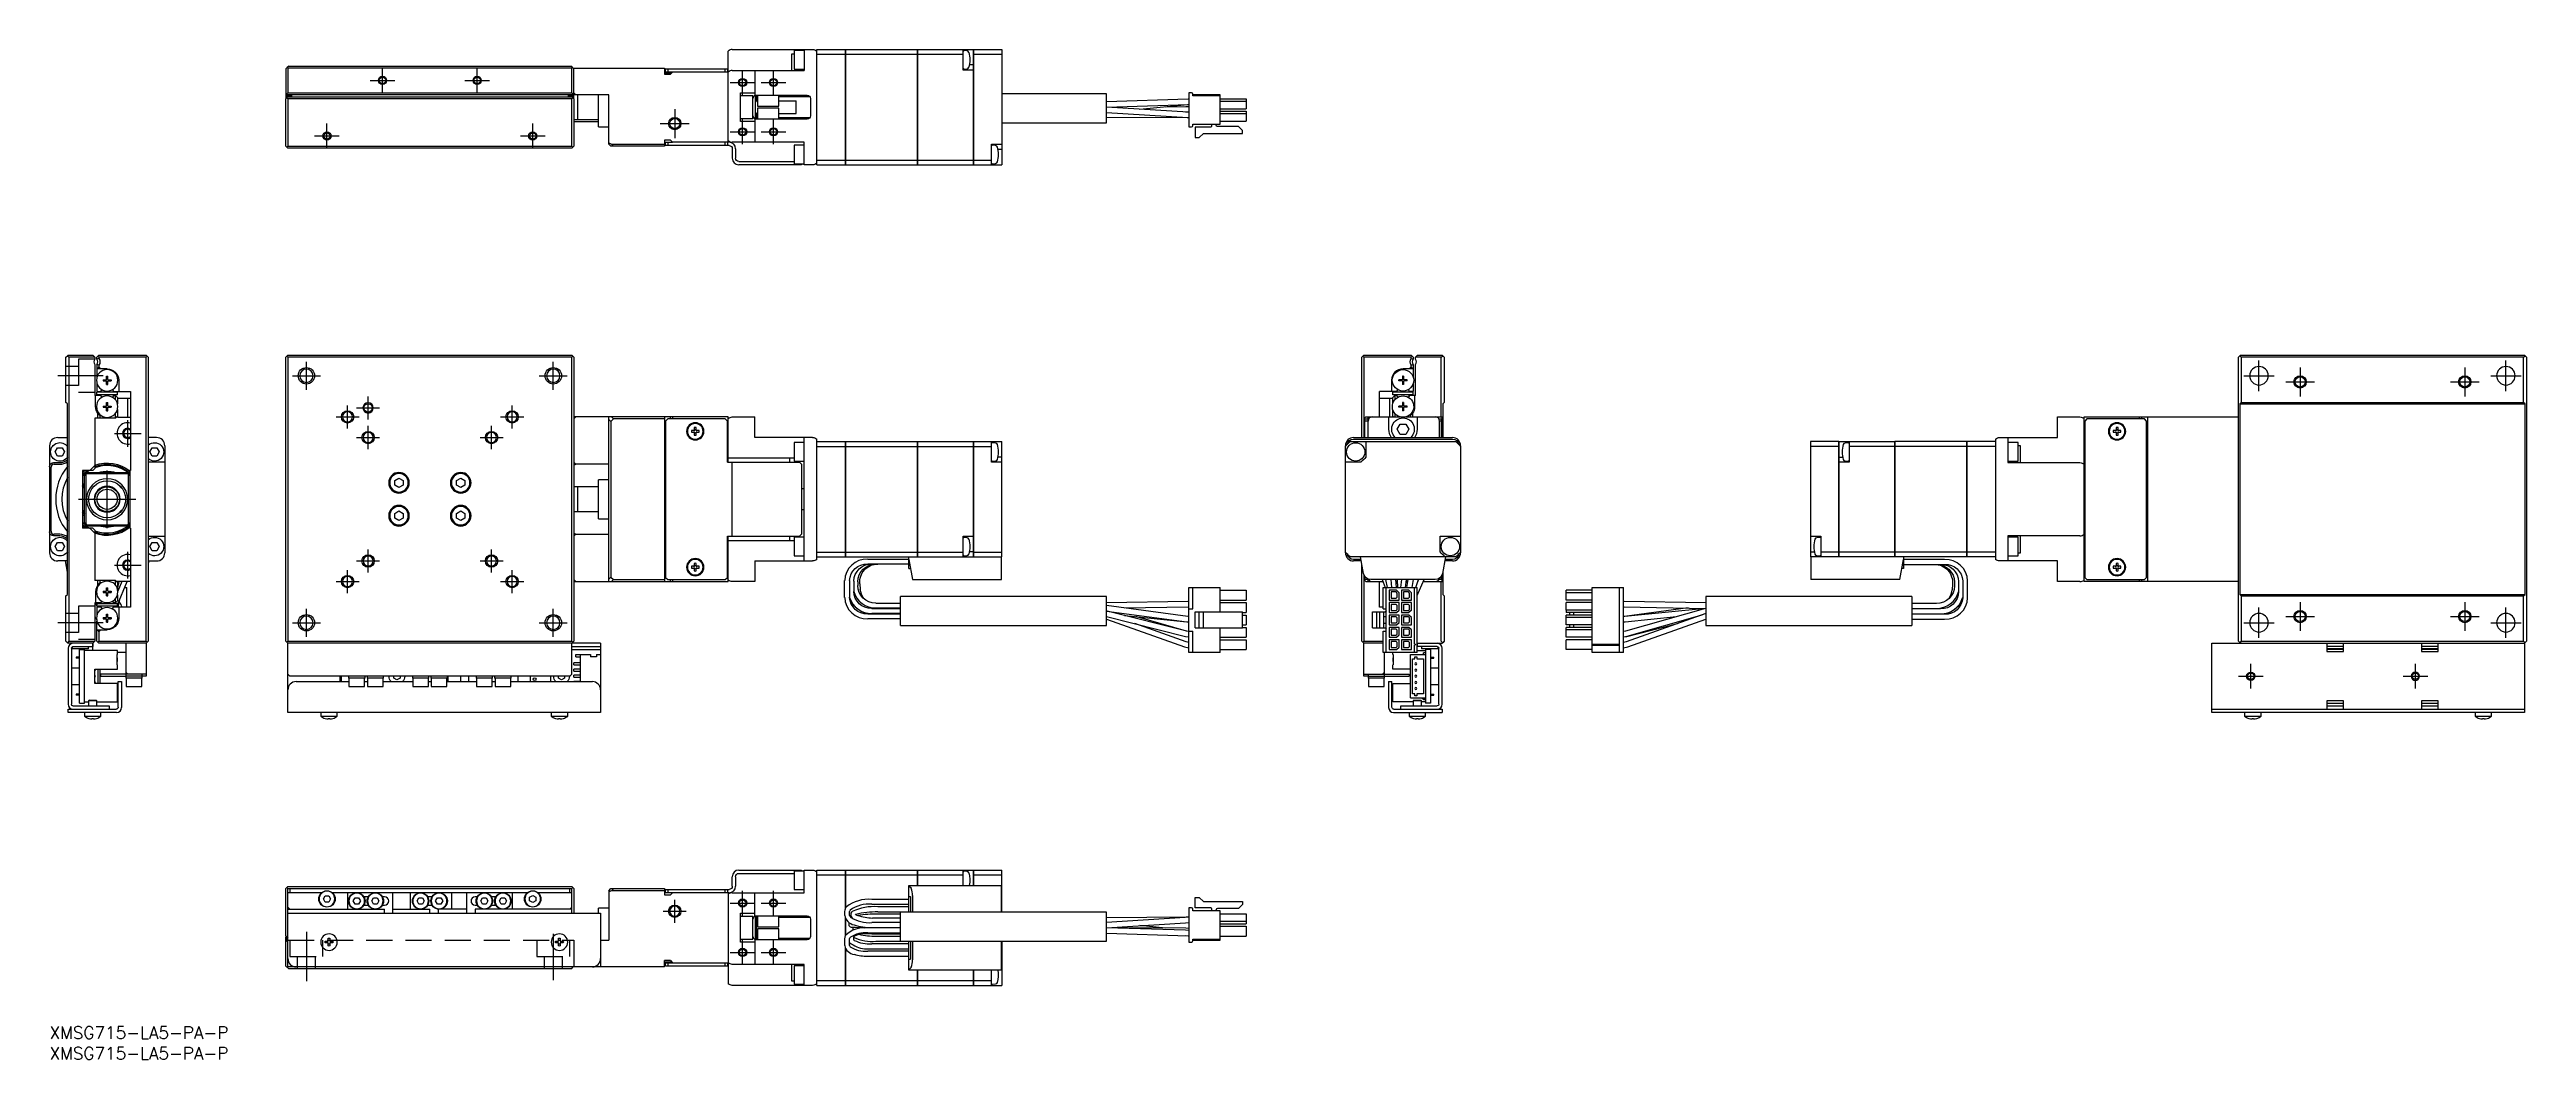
# Model space of a CAD drawing. Extents: x 0 to 602, y -8 to 237.
import ezdxf

# ---------------------------------------------------------------- set-up
doc = ezdxf.new("R2010")
doc.units = 0
doc.header["$LTSCALE"] = 0.5
doc.linetypes.add('CENTER', pattern=[50.8, 31.75, -6.35, 6.35, -6.35])
doc.linetypes.add('DASHED', pattern=[19.05, 12.7, -6.35])
for name, color, linetype in [('MSM_CENTER', 1, 'CENTER'), ('MSM_CONTINUOUS', 7, 'CONTINUOUS'), ('MSM_DASHED', 4, 'DASHED'), ('MSM_NARROW', 5, 'CONTINUOUS'), ('MSM_PART_NUMBER', 7, 'CONTINUOUS')]:
    doc.layers.add(name, color=color, linetype=linetype)
doc.styles.get("Standard").update_dxf_attribs({"font": 'txt.shx', "height": 1, "bigfont": 'bigfont.shx'})

# ---------------------------------------------------------------- blocks, each defined once
blk = doc.blocks.new('*U2')
at = {"layer": 'MSM_PART_NUMBER'}
blk.add_text('XMSG715-LA5-PA-P', height=3, dxfattribs=at).set_placement((0, -3))
blk = doc.blocks.new('*U3')
at = {"layer": 'MSM_PART_NUMBER'}
blk.add_text('XMSG715-LA5-PA-P', height=3, dxfattribs=at).set_placement((0, -8))

msp = doc.modelspace()

# ---------------------------------------------------------------- linework, layer by layer
at = {"layer": 'MSM_CENTER'}
for p, q in [((77.92, 229.86), (83.92, 229.86)), ((80.92, 226.86), (80.92, 232.86)), ((100.92, 229.86), (106.92, 229.86)), ((103.92, 226.86), (103.92, 232.86)), ((165.42, 229.36), (171.42, 229.36)), ((168.42, 226.36), (168.42, 232.36)), ((172.92, 229.36), (178.92, 229.36)), ((175.92, 226.36), (175.92, 232.36)), ((151.92, 222.86), (151.92, 215.86)), ((67.42, 213.36), (67.42, 219.36)), ((117.42, 213.36), (117.42, 219.36)), ((148.42, 219.36), (155.42, 219.36)), ((165.42, 217.36), (171.42, 217.36)), ((168.42, 214.36), (168.42, 220.36)), ((172.92, 217.36), (178.92, 217.36)), ((175.92, 214.36), (175.92, 220.36)), ((64.42, 216.36), (70.42, 216.36)), ((114.42, 216.36), (120.42, 216.36)), ((13, 158.1), (2, 158.1)), ((59.02, 158.1), (65.82, 158.1)), ((62.42, 154.7), (62.42, 161.5)), ((119.02, 158.1), (125.82, 158.1)), ((122.42, 154.7), (122.42, 161.5)), ((533.22, 158.1), (540.62, 158.1)), ((536.92, 154.4), (536.92, 161.8)), ((543.42, 156.6), (550.42, 156.6)), ((546.92, 160.1), (546.92, 153.1)), ((583.42, 156.6), (590.42, 156.6)), ((586.92, 160.1), (586.92, 153.1)), ((593.22, 158.1), (600.62, 158.1)), ((596.92, 154.4), (596.92, 161.8)), ((72.42, 145.3), (72.42, 150.9)), ((77.42, 147.5), (77.42, 153.1)), ((112.42, 145.3), (112.42, 150.9)), ((19, 140.85), (19, 147.35)), ((69.62, 148.1), (75.22, 148.1)), ((74.62, 150.3), (80.22, 150.3)), ((77.42, 140.3), (77.42, 145.9)), ((107.42, 140.3), (107.42, 145.9)), ((109.62, 148.1), (115.22, 148.1)), ((15.75, 144.1), (22.25, 144.1)), ((74.62, 143.1), (80.22, 143.1)), ((104.62, 143.1), (110.22, 143.1)), ((14, 121.1), (14, 135.1)), ((7, 128.1), (21, 128.1)), ((19, 108.85), (19, 115.35)), ((77.42, 110.3), (77.42, 115.9)), ((107.42, 110.3), (107.42, 115.9)), ((15.75, 112.1), (22.25, 112.1)), ((72.42, 105.3), (72.42, 110.9)), ((74.62, 113.1), (80.22, 113.1)), ((104.62, 113.1), (110.22, 113.1)), ((112.42, 105.3), (112.42, 110.9)), ((69.62, 108.1), (75.22, 108.1)), ((109.62, 108.1), (115.22, 108.1)), ((546.92, 103.1), (546.92, 96.1)), ((586.92, 103.1), (586.92, 96.1)), ((13, 98.1), (2, 98.1)), ((59.02, 98.1), (65.82, 98.1)), ((62.42, 94.7), (62.42, 101.5)), ((119.02, 98.1), (125.82, 98.1)), ((122.42, 94.7), (122.42, 101.5)), ((533.22, 98.1), (540.62, 98.1)), ((536.92, 94.4), (536.92, 101.8)), ((543.42, 99.6), (550.42, 99.6)), ((583.42, 99.6), (590.42, 99.6)), ((593.22, 98.1), (600.62, 98.1)), ((596.92, 94.4), (596.92, 101.8)), ((531.92, 85.1), (537.92, 85.1)), ((534.92, 82.1), (534.92, 88.1)), ((571.92, 85.1), (577.92, 85.1)), ((574.92, 82.1), (574.92, 88.1)), ((151.92, 25.2), (151.92, 30.8)), ((168.42, 27), (168.42, 33)), ((175.92, 27), (175.92, 33)), ((149.12, 28), (154.72, 28)), ((165.42, 30), (171.42, 30)), ((172.92, 30), (178.92, 30)), ((62.42, 23), (62.42, 11)), ((122.42, 22.5), (122.42, 11.3)), ((168.42, 15), (168.42, 21)), ((175.92, 15), (175.92, 21)), ((165.42, 18), (171.42, 18)), ((172.92, 18), (178.92, 18))]:
    msp.add_line(p, q, dxfattribs=at)
at = {"layer": 'MSM_CONTINUOUS'}
for p, q in [((164.92, 231.88), (164.92, 236.98)), ((165.92, 237.36), (185.42, 237.36)), ((180.42, 236.3), (180.92, 236.3)), ((180.42, 232.26), (180.42, 236.3)), ((180.92, 237.11), (180.92, 232.61)), ((183.42, 237.11), (180.92, 237.11)), ((183.42, 237.36), (183.42, 232.26)), ((186.42, 209.36), (186.42, 237.36)), ((186.42, 237.36), (193.41, 237.36)), ((186.42, 236.2), (193.41, 236.2)), ((193.41, 209.36), (193.41, 237.36)), ((193.42, 237.35), (193.41, 237.35)), ((193.42, 236.19), (193.41, 236.19)), ((193.42, 237.36), (193.42, 209.36)), ((193.42, 237.36), (210.91, 237.36)), ((193.42, 236.2), (210.91, 236.2)), ((210.91, 209.36), (210.91, 237.36)), ((210.92, 237.35), (210.91, 237.35)), ((210.92, 236.19), (210.91, 236.19)), ((210.92, 237.36), (210.92, 209.36)), ((210.92, 237.36), (224.52, 237.36)), ((210.92, 236.2), (222.02, 236.2)), ((222.02, 232.36), (222.02, 237.36)), ((223.01, 237.02), (222.24, 237.09)), ((224.52, 209.36), (224.52, 237.36)), ((224.52, 237.35), (224.53, 237.35)), ((224.52, 236.19), (224.53, 236.19)), ((224.53, 237.36), (224.53, 209.36)), ((224.53, 237.36), (231.42, 237.36)), ((224.53, 236.2), (231.42, 236.2)), ((231.42, 237.36), (231.42, 209.36)), ((57.77, 233.01), (57.42, 232.66)), ((57.42, 232.66), (57.42, 225.66)), ((58.12, 233.36), (57.77, 233.01)), ((57.92, 232.86), (57.77, 233.01)), ((57.92, 232.86), (57.92, 226.86)), ((126.92, 232.86), (57.92, 232.86)), ((58.12, 233.36), (126.72, 233.36)), ((127.07, 233.01), (126.72, 233.36)), ((127.07, 233.01), (126.92, 232.86)), ((126.92, 226.86), (126.92, 232.86)), ((127.42, 232.66), (127.07, 233.01)), ((127.22, 232.86), (149.42, 232.86)), ((127.42, 225.66), (127.42, 232.86)), ((149.42, 232.86), (149.42, 231.36)), ((151.17, 231.61), (149.42, 231.61)), ((149.42, 231.36), (150.92, 231.36)), ((149.72, 231.86), (149.72, 232.66)), ((149.72, 232.66), (164.72, 232.66)), ((164.92, 231.86), (149.72, 231.86)), ((150.22, 232.66), (150.22, 231.86)), ((151.42, 231.86), (150.92, 231.36)), ((164.22, 231.86), (164.22, 232.66)), ((164.72, 232.66), (164.72, 231.86)), ((164.92, 214.86), (164.92, 231.86)), ((165.92, 232.26), (183.42, 232.26)), ((171.42, 232.26), (171.42, 226.23)), ((180.92, 232.61), (183.42, 232.61)), ((224.52, 232.36), (222.02, 232.36)), ((222.24, 232.63), (223.01, 232.69)), ((224.52, 233.61), (223.59, 233.61)), ((57.42, 226.36), (57.92, 226.86)), ((135.92, 226.36), (57.42, 226.36)), ((57.42, 226.16), (58.82, 226.16)), ((57.92, 225.86), (57.42, 225.36)), ((57.52, 225.56), (57.42, 225.66)), ((57.42, 213.86), (57.42, 225.36)), ((57.52, 225.46), (57.52, 225.66)), ((57.92, 225.36), (57.67, 225.61)), ((58.52, 225.96), (57.82, 225.96)), ((57.92, 226.86), (126.92, 226.86)), ((57.92, 225.86), (126.92, 225.86)), ((126.92, 225.36), (57.92, 225.36)), ((57.92, 225.36), (57.92, 213.86)), ((58.82, 226.16), (58.82, 225.86)), ((126.02, 226.16), (126.02, 225.86)), ((127.42, 226.16), (126.02, 226.16)), ((127.02, 225.96), (126.32, 225.96)), ((126.92, 226.86), (127.42, 226.36)), ((127.42, 225.36), (126.92, 225.86)), ((127.17, 225.61), (126.92, 225.36)), ((126.92, 213.86), (126.92, 225.36)), ((127.42, 225.66), (127.32, 225.56)), ((127.32, 225.66), (127.32, 225.46)), ((127.92, 226.36), (127.42, 226.86)), ((127.42, 225.36), (127.42, 213.86)), ((128.42, 220.36), (128.42, 226.36)), ((133.42, 218.61), (133.42, 226.36)), ((135.92, 214.36), (135.92, 226.36)), ((167.92, 226.86), (171.42, 226.86)), ((167.92, 219.86), (167.92, 226.86)), ((170.92, 226.11), (167.92, 226.11)), ((170.92, 220.61), (170.92, 226.11)), ((171.42, 226.23), (171.51, 226.23)), ((171.44, 226.2), (171.51, 226.23)), ((171.52, 220.48), (171.52, 226.23)), ((171.72, 225.86), (171.52, 225.66)), ((171.52, 224.49), (171.72, 224.86)), ((171.72, 226.26), (184.12, 226.26)), ((171.72, 225.86), (171.72, 224.86)), ((172.02, 225.86), (171.72, 225.86)), ((171.72, 224.86), (172.02, 224.86)), ((172.02, 226.26), (172.02, 223.61)), ((172.02, 223.61), (177.22, 223.61)), ((172.02, 223.11), (172.02, 220.46)), ((177.22, 223.11), (172.02, 223.11)), ((177.22, 223.61), (177.22, 226.26)), ((184.82, 225.86), (177.22, 225.86)), ((177.22, 224.86), (181.42, 224.86)), ((177.22, 220.46), (177.22, 223.11)), ((181.42, 221.86), (181.42, 224.86)), ((184.92, 225.46), (184.92, 221.26)), ((256.82, 226.59), (231.42, 226.59)), ((256.82, 219.59), (256.82, 226.59)), ((276.71, 225.3), (256.82, 224.66)), ((256.82, 223.36), (276.75, 224)), ((276.7, 222.12), (256.84, 223.36)), ((264.98, 222.85), (276.54, 223.98)), ((271.3, 223.47), (276.16, 223.5)), ((276.16, 223.5), (276.82, 223.5)), ((276.54, 223.98), (276.82, 224)), ((276.82, 225.31), (276.71, 225.3)), ((276.75, 224), (276.82, 224.01)), ((277.54, 226.83), (276.82, 226.83)), ((276.82, 226.83), (276.82, 218.55)), ((277.84, 226.12), (277.84, 226.53)), ((284.47, 226.37), (277.84, 226.37)), ((284.47, 226.12), (277.84, 226.12)), ((284.47, 219.26), (284.47, 226.37)), ((284.47, 225.39), (290.82, 225.39)), ((284.47, 224.79), (290.82, 224.79)), ((284.47, 222.99), (290.82, 222.99)), ((290.82, 225.39), (290.82, 222.99)), ((127.42, 220.36), (133.42, 220.36)), ((127.42, 219.86), (133.42, 219.86)), ((133.42, 218.61), (135.92, 218.61)), ((167.92, 220.61), (170.92, 220.61)), ((171.42, 219.86), (167.92, 219.86)), ((171.42, 220.49), (171.42, 214.86)), ((171.42, 220.49), (171.51, 220.49)), ((171.51, 220.49), (171.43, 220.51)), ((171.72, 221.86), (171.52, 222.22)), ((171.52, 221.06), (171.72, 220.86)), ((171.72, 221.86), (171.72, 220.86)), ((171.72, 221.86), (172.02, 221.86)), ((171.72, 220.86), (172.02, 220.86)), ((184.12, 220.46), (171.72, 220.46)), ((177.22, 221.86), (181.42, 221.86)), ((177.22, 220.86), (184.82, 220.86)), ((231.42, 219.59), (256.82, 219.59)), ((256.82, 222.06), (276.62, 220.82)), ((256.82, 220.96), (276.49, 220.81)), ((276.82, 222.12), (276.04, 222.16)), ((276.49, 220.81), (276.82, 220.81)), ((276.62, 220.82), (276.82, 220.81)), ((276.82, 222.11), (276.7, 222.12)), ((276.82, 218.55), (277.54, 218.55)), ((277.84, 219.26), (284.47, 219.26)), ((277.84, 218.85), (277.84, 219.26)), ((282.22, 218.51), (278.37, 218.51)), ((278.37, 218.51), (278.37, 215.98)), ((279.37, 215.98), (280.39, 217)), ((280.39, 217), (289.93, 217)), ((282.37, 219.26), (282.37, 218.66)), ((283.52, 218.98), (283.52, 219.26)), ((288.93, 218.7), (283.8, 218.7)), ((284.47, 222.39), (290.82, 222.39)), ((284.47, 221.79), (290.82, 221.79)), ((284.47, 219.99), (290.82, 219.99)), ((289.93, 217.7), (288.93, 218.7)), ((289.93, 217), (289.93, 217.7)), ((290.82, 222.39), (290.82, 219.99)), ((57.42, 213.86), (57.92, 213.36)), ((57.67, 213.61), (57.92, 213.86)), ((57.92, 213.86), (126.92, 213.86)), ((126.92, 213.36), (57.92, 213.36)), ((126.92, 213.86), (127.17, 213.61)), ((126.92, 213.36), (127.42, 213.86)), ((135.92, 214.66), (136.54, 214.36)), ((136.42, 213.86), (135.92, 214.36)), ((149.42, 213.86), (136.42, 213.86)), ((136.54, 214.36), (149.42, 214.36)), ((136.54, 214.36), (137.04, 213.86)), ((150.92, 215.36), (149.42, 215.36)), ((149.42, 215.36), (149.42, 213.86)), ((149.72, 214.06), (149.72, 214.86)), ((149.72, 214.86), (151.42, 214.86)), ((165.12, 214.06), (149.72, 214.06)), ((150.22, 214.86), (150.22, 214.06)), ((150.92, 215.36), (151.42, 214.86)), ((165.12, 214.86), (151.42, 214.86)), ((164.22, 214.06), (164.22, 214.86)), ((164.72, 214.86), (164.72, 214.06)), ((183.42, 214.86), (165.92, 214.86)), ((165.92, 213.26), (165.92, 210.96)), ((166.72, 213.26), (166.72, 210.96)), ((180.92, 214.11), (180.92, 209.61)), ((183.42, 214.11), (180.92, 214.11)), ((183.42, 209.36), (183.42, 214.86)), ((228.92, 209.36), (228.92, 214.36)), ((228.92, 214.36), (231.42, 214.36)), ((229.9, 214.02), (229.13, 214.09)), ((231.42, 213.11), (230.48, 213.11)), ((278.37, 215.98), (279.37, 215.98)), ((167.52, 210.16), (180.92, 210.16)), ((182.72, 209.36), (167.52, 209.36)), ((180.92, 209.61), (183.42, 209.61)), ((182.22, 209.36), (182.22, 209.61)), ((182.72, 209.61), (182.72, 209.36)), ((185.42, 209.36), (183.42, 209.36)), ((186.42, 210.51), (193.41, 210.51)), ((186.42, 209.36), (193.41, 209.36)), ((193.42, 210.52), (193.41, 210.52)), ((193.42, 209.37), (193.41, 209.37)), ((193.42, 210.51), (210.91, 210.51)), ((193.42, 209.36), (210.91, 209.36)), ((210.92, 210.52), (210.91, 210.52)), ((210.92, 209.37), (210.91, 209.37)), ((210.92, 210.51), (224.52, 210.51)), ((210.92, 209.36), (224.52, 209.36)), ((224.52, 210.52), (224.53, 210.52)), ((224.52, 209.37), (224.53, 209.37)), ((224.53, 210.51), (228.92, 210.51)), ((224.53, 209.36), (231.42, 209.36)), ((229.13, 209.63), (229.9, 209.69)), ((4, 162.6), (4.35, 162.95)), ((4, 151.6), (4, 162.6)), ((4.5, 163.1), (4.35, 162.95)), ((4.35, 162.95), (4.7, 162.6)), ((4.5, 163.1), (10.5, 163.1)), ((4.7, 162.6), (4.7, 93.6)), ((11, 162.6), (4.7, 162.6)), ((11, 162.6), (10.5, 163.1)), ((11, 162.6), (11, 162.16)), ((11.5, 162.6), (12, 163.1)), ((11.5, 162.16), (11.5, 162.6)), ((11.75, 162.85), (12, 162.6)), ((12, 163.1), (23.5, 163.1)), ((12, 162.6), (12, 162.33)), ((23.5, 162.6), (12, 162.6)), ((24, 162.6), (23.5, 163.1)), ((23.5, 162.6), (23.75, 162.85)), ((23.5, 93.6), (23.5, 162.6)), ((24, 162.6), (24, 93.6)), ((57.42, 162.6), (57.67, 162.85)), ((57.42, 93.6), (57.42, 162.6)), ((57.67, 162.85), (57.92, 163.1)), ((57.67, 162.85), (57.92, 162.6)), ((57.92, 163.1), (126.92, 163.1)), ((57.92, 162.6), (57.92, 93.6)), ((126.92, 162.6), (57.92, 162.6)), ((126.92, 163.1), (127.17, 162.85)), ((126.92, 162.6), (127.17, 162.85)), ((126.92, 93.6), (126.92, 162.6)), ((127.17, 162.85), (127.42, 162.6)), ((127.42, 162.6), (127.42, 93.6)), ((318.91, 162.6), (319.16, 162.85)), ((318.91, 143.1), (318.91, 162.6)), ((319.41, 163.1), (319.16, 162.85)), ((319.16, 162.85), (319.41, 162.6)), ((319.41, 163.1), (330.91, 163.1)), ((330.91, 162.6), (319.41, 162.6)), ((319.41, 162.6), (319.41, 143.1)), ((331.16, 162.85), (330.91, 163.1)), ((330.91, 162.6), (331.16, 162.85)), ((330.91, 162.33), (330.91, 162.6)), ((331.16, 162.85), (331.41, 162.6)), ((331.41, 162.6), (331.41, 162.16)), ((332.41, 163.1), (331.91, 162.6)), ((338.21, 162.6), (331.91, 162.6)), ((331.91, 162.16), (331.91, 162.6)), ((332.41, 163.1), (338.41, 163.1)), ((338.21, 162.6), (338.56, 162.95)), ((338.21, 148.1), (338.21, 162.6)), ((338.91, 162.6), (338.41, 163.1)), ((338.91, 162.6), (338.91, 151.6)), ((531.92, 162.6), (532.42, 163.1)), ((531.92, 93.6), (531.92, 162.6)), ((532.27, 162.95), (532.62, 162.6)), ((532.42, 163.1), (601.42, 163.1)), ((601.22, 162.6), (532.62, 162.6)), ((532.62, 162.6), (532.62, 151.6)), ((601.22, 162.6), (601.57, 162.95)), ((601.22, 151.6), (601.22, 162.6)), ((601.42, 163.1), (601.57, 162.95)), ((601.57, 162.95), (601.92, 162.6)), ((601.92, 162.6), (601.92, 93.6)), ((11, 160.84), (11, 153.3)), ((12, 162.33), (11.5, 162.16)), ((12, 160.67), (11.5, 160.84)), ((11.5, 160.84), (11.5, 157.72)), ((14, 159.8), (11.5, 159.8)), ((12, 160.3), (11.65, 159.8)), ((12, 160.67), (12, 160.3)), ((12.5, 159.8), (12, 160.3)), ((13, 157.15), (13.8, 157.15)), ((13, 157.15), (13, 156.86)), ((13, 156.86), (13.8, 156.86)), ((13.53, 156.86), (13.53, 157.15)), ((13.86, 158), (14.15, 158)), ((13.86, 157.21), (13.86, 158)), ((14.15, 157.47), (13.86, 157.47)), ((13.86, 156), (13.86, 156.8)), ((13.86, 156.53), (14.15, 156.53)), ((14.15, 157.21), (14.15, 158)), ((14.15, 156), (14.15, 156.8)), ((14.21, 157.15), (15, 157.15)), ((14.21, 156.86), (15, 156.86)), ((14.47, 156.86), (14.47, 157.15)), ((15, 157.15), (15, 156.86)), ((16.8, 157), (16.8, 154.3)), ((326.11, 157), (326.11, 154.3)), ((328.7, 157.15), (327.91, 157.15)), ((327.91, 156.86), (327.91, 157.15)), ((328.7, 156.86), (327.91, 156.86)), ((328.44, 157.15), (328.44, 156.86)), ((329.05, 158), (328.76, 158)), ((328.76, 158), (328.76, 157.21)), ((329.05, 157.47), (328.76, 157.47)), ((328.76, 156.8), (328.76, 156)), ((328.76, 156.53), (329.05, 156.53)), ((331.41, 159.8), (328.91, 159.8)), ((329.05, 158), (329.05, 157.21)), ((329.05, 156.8), (329.05, 156)), ((329.91, 157.15), (329.11, 157.15)), ((329.91, 156.86), (329.11, 156.86)), ((329.38, 157.15), (329.38, 156.86)), ((329.91, 156.86), (329.91, 157.15)), ((330.91, 160.3), (330.41, 159.8)), ((330.91, 162.33), (331.41, 162.16)), ((330.91, 160.67), (331.41, 160.84)), ((330.91, 160.3), (330.91, 160.67)), ((331.26, 159.8), (330.91, 160.3)), ((331.41, 160.84), (331.41, 157.72)), ((331.91, 153.3), (331.91, 160.84)), ((4.35, 151.25), (4, 151.6)), ((4.35, 104.95), (4.35, 151.25)), ((12.45, 153.3), (11, 153.3)), ((11.2, 150.6), (11.2, 153.3)), ((11.5, 156.29), (11.5, 154.3)), ((11.5, 154.3), (12.45, 154.3)), ((16.5, 154.1), (11.5, 154.1)), ((11.5, 153.5), (11.5, 154.1)), ((16.5, 153.5), (11.5, 153.5)), ((12.45, 154.3), (12.6, 154.56)), ((12.45, 153.3), (12.58, 153.08)), ((13, 150.75), (13.8, 150.75)), ((13, 150.75), (13, 150.46)), ((13.53, 150.46), (13.53, 150.75)), ((13.86, 156), (14.15, 156)), ((13.86, 151.6), (14.15, 151.6)), ((13.86, 150.81), (13.86, 151.6)), ((14.15, 151.07), (13.86, 151.07)), ((14.15, 150.81), (14.15, 151.6)), ((14.21, 150.75), (15, 150.75)), ((14.47, 150.46), (14.47, 150.75)), ((15, 150.75), (15, 150.46)), ((15.4, 154.56), (15.55, 154.3)), ((15.55, 153.3), (15.42, 153.08)), ((15.55, 154.3), (19.7, 154.3)), ((15.55, 153.3), (16, 153.3)), ((16, 152.26), (16, 153.3)), ((16.5, 152.8), (16, 153.3)), ((16.5, 153.5), (16.5, 154.1)), ((16.5, 152.8), (16.5, 151.32)), ((19.7, 152.55), (16.5, 152.55)), ((19, 148.05), (19, 152.55)), ((19.7, 154.3), (19.7, 135.1)), ((327.36, 154.3), (323.21, 154.3)), ((323.21, 148.1), (323.21, 154.3)), ((326.41, 152.55), (323.21, 152.55)), ((325.71, 148.1), (325.71, 152.55)), ((326.41, 153.5), (326.41, 154.1)), ((331.41, 154.1), (326.41, 154.1)), ((331.41, 153.5), (326.41, 153.5)), ((326.91, 153.3), (326.41, 152.8)), ((326.41, 151.32), (326.41, 152.8)), ((326.91, 153.3), (326.91, 152.26)), ((327.36, 153.3), (326.91, 153.3)), ((327.51, 154.56), (327.36, 154.3)), ((327.36, 153.3), (327.49, 153.08)), ((328.7, 150.75), (327.91, 150.75)), ((327.91, 150.46), (327.91, 150.75)), ((328.44, 150.75), (328.44, 150.46)), ((329.05, 156), (328.76, 156)), ((328.76, 151.6), (328.76, 150.81)), ((329.05, 151.6), (328.76, 151.6)), ((329.05, 151.07), (328.76, 151.07)), ((329.05, 151.6), (329.05, 150.81)), ((329.91, 150.75), (329.11, 150.75)), ((329.38, 150.75), (329.38, 150.46)), ((329.91, 150.46), (329.91, 150.75)), ((330.46, 154.3), (330.31, 154.56)), ((330.46, 153.3), (330.33, 153.08)), ((331.41, 154.3), (330.46, 154.3)), ((331.91, 153.3), (330.46, 153.3)), ((331.41, 156.29), (331.41, 154.3)), ((331.41, 153.5), (331.41, 154.1)), ((331.71, 153.3), (331.71, 150.6)), ((338.91, 151.6), (338.56, 151.25)), ((338.56, 151.25), (338.56, 143.1)), ((532.62, 151.6), (532.27, 151.25)), ((532.27, 151.25), (532.27, 104.95)), ((532.27, 151.25), (601.57, 151.25)), ((532.62, 151.6), (601.22, 151.6)), ((601.57, 151.25), (601.22, 151.6)), ((601.57, 104.95), (601.57, 151.25)), ((16, 147.8), (11, 147.8)), ((11, 147.8), (11, 135.6)), ((11.7, 147.8), (11.7, 149)), ((12.2, 148.46), (12.2, 147.8)), ((13, 150.46), (13.8, 150.46)), ((13.86, 149.6), (13.86, 150.4)), ((13.86, 150.13), (14.15, 150.13)), ((13.86, 149.6), (14.15, 149.6)), ((14.15, 149.6), (14.15, 150.4)), ((14.21, 150.46), (15, 150.46)), ((16, 147.8), (16, 148.94)), ((16, 147.8), (16.5, 148.3)), ((16.5, 148.1), (16.3, 148.1)), ((16.5, 149.89), (16.5, 148.05)), ((16.5, 148.05), (19.7, 148.05)), ((127.42, 147.6), (127.92, 148.1)), ((164.92, 148.1), (127.42, 148.1)), ((135.92, 108.1), (135.92, 148.1)), ((136.42, 146.99), (135.92, 147.49)), ((137.04, 147.6), (136.42, 146.99)), ((136.42, 146.99), (136.42, 109.21)), ((136.54, 148.1), (137.04, 147.6)), ((149.42, 147.6), (137.04, 147.6)), ((149.42, 148.1), (149.42, 108.1)), ((150.22, 147.6), (149.72, 147.1)), ((149.72, 147.1), (149.72, 109.1)), ((164.22, 147.6), (150.22, 147.6)), ((150.92, 147.6), (150.92, 148.1)), ((151.42, 148.1), (151.42, 147.6)), ((156.68, 144.84), (156, 144.84)), ((156.68, 145.52), (156.68, 144.84)), ((157.16, 144.84), (157.16, 145.52)), ((157.84, 144.84), (157.16, 144.84)), ((164.72, 147.1), (164.22, 147.6)), ((164.72, 137.1), (164.72, 147.1)), ((164.92, 137.1), (164.92, 148.1)), ((165.92, 148.1), (171.42, 148.1)), ((171.42, 143.1), (171.42, 148.1)), ((319.91, 148.1), (319.41, 147.6)), ((319.61, 143.1), (319.61, 147.6)), ((319.61, 147.6), (320.41, 147.6)), ((320.41, 147.1), (319.61, 147.1)), ((319.91, 148.1), (338.41, 148.1)), ((320.41, 147.1), (320.41, 148.1)), ((320.41, 143.1), (320.41, 147.1)), ((325.41, 148.1), (325.41, 145.1)), ((326.41, 148.1), (326.41, 149.89)), ((326.41, 148.3), (326.61, 148.1)), ((326.91, 148.94), (326.91, 148.1)), ((327.47, 145.1), (328.19, 146.35)), ((328.19, 143.85), (327.47, 145.1)), ((328.7, 150.46), (327.91, 150.46)), ((328.19, 146.35), (329.63, 146.35)), ((328.76, 150.4), (328.76, 149.6)), ((328.76, 150.13), (329.05, 150.13)), ((329.05, 149.6), (328.76, 149.6)), ((329.05, 150.4), (329.05, 149.6)), ((329.91, 150.46), (329.11, 150.46)), ((329.63, 146.35), (330.35, 145.1)), ((330.35, 145.1), (329.63, 143.85)), ((330.71, 148.1), (330.71, 148.46)), ((331.21, 149), (331.21, 148.1)), ((332.41, 145.1), (332.41, 148.1)), ((337.41, 147.9), (337.41, 148.1)), ((337.68, 147.6), (338.21, 147.6)), ((338.21, 147.1), (337.81, 147.1)), ((337.81, 143.1), (337.81, 147.1)), ((338.21, 147.6), (338.21, 143.1)), ((338.41, 143.1), (338.41, 148.1)), ((487.92, 143.1), (487.92, 148.1)), ((487.92, 148.1), (493.42, 148.1)), ((494.42, 148.1), (531.92, 148.1)), ((494.42, 108.1), (494.42, 148.1)), ((495.12, 147.6), (494.62, 147.1)), ((494.62, 147.1), (494.62, 109.1)), ((509.12, 147.6), (495.12, 147.6)), ((502.18, 144.84), (501.5, 144.84)), ((502.18, 145.52), (502.18, 144.84)), ((502.66, 144.84), (502.66, 145.52)), ((503.33, 144.84), (502.66, 144.84)), ((507.92, 147.6), (507.92, 148.1)), ((508.42, 147.6), (508.42, 148.1)), ((509.62, 147.1), (509.12, 147.6)), ((509.62, 109.1), (509.62, 147.1)), ((509.92, 108.1), (509.92, 148.1)), ((0, 141.1), (0, 115.1)), ((1.35, 139.6), (1.92, 140.6)), ((1.92, 138.6), (1.35, 139.6)), ((1.92, 140.6), (3.08, 140.6)), ((3.08, 138.6), (1.92, 138.6)), ((2, 143.1), (4.35, 143.1)), ((3.08, 140.6), (3.65, 139.6)), ((3.65, 139.6), (3.08, 138.6)), ((26, 143.1), (24, 143.1)), ((24.35, 139.6), (24.92, 140.6)), ((24.92, 138.6), (24.35, 139.6)), ((24.92, 140.6), (26.08, 140.6)), ((26.08, 138.6), (24.92, 138.6)), ((26.08, 140.6), (26.65, 139.6)), ((26.65, 139.6), (26.08, 138.6)), ((28, 141.1), (28, 137.1)), ((156, 144.36), (156.68, 144.36)), ((156.68, 144.36), (156.68, 143.68)), ((157.16, 143.68), (157.16, 144.36)), ((157.16, 144.36), (157.84, 144.36)), ((185.42, 143.1), (171.42, 143.1)), ((180.92, 141.85), (180.92, 137.35)), ((183.42, 141.85), (180.92, 141.85)), ((183.42, 113.1), (183.42, 143.1)), ((186.42, 113.48), (186.42, 142.72)), ((186.42, 142.1), (193.41, 142.1)), ((186.42, 140.95), (193.41, 140.95)), ((193.41, 114.1), (193.41, 142.1)), ((193.42, 142.09), (193.41, 142.09)), ((193.42, 140.94), (193.41, 140.94)), ((193.42, 142.1), (193.42, 114.1)), ((193.42, 142.1), (210.91, 142.1)), ((193.42, 140.95), (210.91, 140.95)), ((210.91, 114.1), (210.91, 142.1)), ((210.92, 142.09), (210.91, 142.09)), ((210.92, 140.94), (210.91, 140.94)), ((210.92, 142.1), (210.92, 114.1)), ((210.92, 142.1), (224.52, 142.1)), ((210.92, 140.95), (224.52, 140.95)), ((224.52, 114.1), (224.52, 142.1)), ((224.52, 142.09), (224.53, 142.09)), ((224.52, 140.94), (224.53, 140.94)), ((224.53, 142.1), (224.53, 114.1)), ((224.53, 142.1), (231.42, 142.1)), ((224.53, 140.95), (228.92, 140.95)), ((228.92, 137.1), (228.92, 142.1)), ((229.9, 141.77), (229.13, 141.83)), ((231.42, 114.1), (231.42, 142.1)), ((314.91, 115.1), (314.91, 141.1)), ((316.06, 142.1), (341.75, 142.1)), ((316.91, 143.1), (340.91, 143.1)), ((316.91, 142.72), (340.91, 142.72)), ((319.91, 142.1), (319.91, 138.35)), ((329.63, 143.85), (328.19, 143.85)), ((342.91, 141.1), (342.91, 115.1)), ((434.81, 142.1), (427.92, 142.1)), ((427.92, 142.1), (427.92, 114.1)), ((434.81, 140.95), (427.92, 140.95)), ((434.81, 114.1), (434.81, 142.1)), ((434.82, 142.09), (434.81, 142.09)), ((434.82, 140.94), (434.81, 140.94)), ((434.82, 142.1), (434.82, 114.1)), ((434.82, 142.1), (448.42, 142.1)), ((437.1, 141.83), (436.33, 141.77)), ((437.32, 142.1), (437.32, 137.1)), ((448.42, 140.95), (437.32, 140.95)), ((448.42, 114.1), (448.42, 142.1)), ((448.42, 142.09), (448.43, 142.09)), ((448.42, 140.94), (448.43, 140.94)), ((465.92, 142.1), (448.43, 142.1)), ((448.43, 142.1), (448.43, 114.1)), ((465.92, 140.95), (448.43, 140.95)), ((465.92, 114.1), (465.92, 142.1)), ((465.92, 142.09), (465.93, 142.09)), ((465.92, 140.94), (465.93, 140.94)), ((472.92, 142.1), (465.93, 142.1)), ((465.93, 142.1), (465.93, 114.1)), ((472.92, 140.95), (465.93, 140.95)), ((472.92, 142.72), (472.92, 113.48)), ((473.92, 143.1), (487.92, 143.1)), ((475.92, 143.1), (475.92, 137)), ((478.42, 141.85), (475.92, 141.85)), ((478.42, 137.35), (478.42, 141.85)), ((478.42, 141.18), (478.92, 141.18)), ((478.92, 141.18), (478.92, 137)), ((494.62, 142.6), (494.42, 142.6)), ((501.5, 144.36), (502.18, 144.36)), ((502.18, 144.36), (502.18, 143.68)), ((502.66, 143.68), (502.66, 144.36)), ((502.66, 144.36), (503.33, 144.36)), ((509.62, 142.6), (509.92, 142.6)), ((509.92, 141.85), (509.62, 141.85)), ((0.38, 120.33), (0.38, 135.87)), ((1, 137), (2.5, 137)), ((1.13, 136.62), (2.5, 136.62)), ((10.5, 135.1), (8, 135.1)), ((8, 135.1), (8, 121.1)), ((8.5, 133.8), (8.8, 134.1)), ((8.5, 122.4), (8.5, 133.8)), ((9, 134.3), (8.8, 134.1)), ((8.8, 134.1), (8.8, 122.1)), ((9, 134.3), (9.3, 134.6)), ((19, 134.3), (9, 134.3)), ((9.3, 134.6), (18.7, 134.6)), ((9.79, 135.1), (11, 136.31)), ((11, 135.6), (10.5, 135.1)), ((18.7, 134.6), (19, 134.3)), ((19.2, 134.1), (19, 134.3)), ((19.2, 122.1), (19.2, 134.1)), ((19.2, 134.1), (19.5, 133.8)), ((19.5, 135.1), (19.5, 121.1)), ((19.7, 135.1), (19.5, 135.1)), ((28, 137.1), (24, 137.1)), ((28, 137.1), (28, 119.1)), ((83.92, 132.68), (84.92, 133.26)), ((83.92, 131.52), (83.92, 132.68)), ((84.92, 133.26), (85.92, 132.68)), ((85.92, 132.68), (85.92, 131.52)), ((98.92, 132.68), (99.92, 133.26)), ((98.92, 131.52), (98.92, 132.68)), ((99.92, 133.26), (100.92, 132.68)), ((100.92, 132.68), (100.92, 131.52)), ((127.92, 136.59), (127.42, 137.09)), ((127.42, 136.41), (127.92, 136.59)), ((135.92, 136.59), (127.92, 136.59)), ((133.42, 123.35), (133.42, 132.85)), ((135.92, 132.85), (133.42, 132.85)), ((149.72, 138.1), (149.42, 138.1)), ((149.42, 136.35), (149.72, 136.35)), ((149.62, 133.1), (149.42, 132.9)), ((149.62, 133.1), (149.62, 123.1)), ((149.72, 133.1), (149.62, 133.1)), ((180.92, 138.1), (164.72, 138.1)), ((164.72, 137.1), (182.22, 137.1)), ((165.92, 119.1), (165.92, 137.1)), ((179.92, 137.1), (179.92, 138.1)), ((180.92, 137.35), (183.42, 137.35)), ((182.72, 136.6), (182.22, 137.1)), ((182.72, 136.6), (182.72, 119.6)), ((231.42, 137.1), (228.92, 137.1)), ((229.13, 137.37), (229.9, 137.44)), ((231.42, 138.35), (230.48, 138.35)), ((318.66, 137.1), (314.91, 137.1)), ((434.82, 138.35), (435.75, 138.35)), ((437.32, 137.1), (434.82, 137.1)), ((436.33, 137.44), (437.1, 137.37)), ((475.92, 137.35), (478.42, 137.35)), ((475.92, 137), (493.42, 137)), ((494.62, 138.1), (494.42, 138.1)), ((494.62, 137.1), (494.42, 137.1)), ((494.62, 135.6), (494.42, 135.6)), ((509.62, 136.35), (509.92, 136.35)), ((509.72, 133.1), (509.62, 133.1)), ((509.72, 123.1), (509.72, 133.1)), ((509.92, 132.9), (509.72, 133.1)), ((11.04, 127.04), (11.04, 127.04)), ((16.97, 127.04), (16.97, 127.04)), ((17.2, 131.08), (17.2, 131.27)), ((17.2, 131.08), (17.43, 130.85)), ((17.43, 131.02), (17.43, 130.85)), ((17.43, 130.85), (17.56, 130.85)), ((17.56, 130.85), (17.56, 130.85)), ((84.92, 130.95), (83.92, 131.52)), ((85.92, 131.52), (84.92, 130.95)), ((99.92, 130.95), (98.92, 131.52)), ((100.92, 131.52), (99.92, 130.95)), ((133.42, 131.1), (127.42, 131.1)), ((128.42, 125.1), (128.42, 131.1)), ((183.42, 130.6), (182.72, 130.6)), ((10.5, 121.1), (8, 121.1)), ((8.8, 122.1), (8.5, 122.4)), ((8.8, 122.1), (9, 121.9)), ((9, 121.9), (19, 121.9)), ((9.3, 121.6), (9, 121.9)), ((18.7, 121.6), (9.3, 121.6)), ((11, 119.89), (9.79, 121.1)), ((10.5, 121.1), (11, 120.6)), ((11, 120.6), (11, 108.4)), ((12.56, 125.3), (12.63, 125.3)), ((12.69, 125.24), (12.63, 125.3)), ((15.38, 125.3), (15.31, 125.24)), ((15.38, 125.3), (15.44, 125.3)), ((17.43, 125.35), (17.2, 125.13)), ((17.2, 124.94), (17.2, 125.13)), ((17.43, 125.35), (17.43, 125.18)), ((17.56, 125.35), (17.43, 125.35)), ((17.56, 125.35), (17.56, 125.35)), ((19.2, 122.1), (18.7, 121.6)), ((19.5, 122.4), (19.2, 122.1)), ((19.7, 121.1), (19.5, 121.1)), ((19.7, 121.1), (19.7, 101.9)), ((83.92, 124.68), (84.92, 125.26)), ((83.92, 123.52), (83.92, 124.68)), ((84.92, 122.95), (83.92, 123.52)), ((84.92, 125.26), (85.92, 124.68)), ((85.92, 123.52), (84.92, 122.95)), ((85.92, 124.68), (85.92, 123.52)), ((98.92, 124.68), (99.92, 125.26)), ((98.92, 123.52), (98.92, 124.68)), ((99.92, 122.95), (98.92, 123.52)), ((99.92, 125.26), (100.92, 124.68)), ((100.92, 123.52), (99.92, 122.95)), ((100.92, 124.68), (100.92, 123.52)), ((127.42, 125.1), (133.42, 125.1)), ((133.42, 123.35), (135.92, 123.35)), ((149.42, 123.3), (149.62, 123.1)), ((149.62, 123.1), (149.72, 123.1)), ((182.72, 125.6), (183.42, 125.6)), ((494.42, 120.6), (494.62, 120.6)), ((509.62, 123.1), (509.72, 123.1)), ((509.72, 123.1), (509.92, 123.3)), ((2.5, 119.2), (1, 119.2)), ((2.5, 119.58), (1.13, 119.58)), ((1.35, 116.6), (1.92, 117.6)), ((1.92, 115.6), (1.35, 116.6)), ((1.92, 117.6), (3.08, 117.6)), ((3.08, 115.6), (1.92, 115.6)), ((3.08, 117.6), (3.65, 116.6)), ((3.65, 116.6), (3.08, 115.6)), ((24, 119.1), (28, 119.1)), ((24.35, 116.6), (24.92, 117.6)), ((24.92, 115.6), (24.35, 116.6)), ((24.92, 117.6), (26.08, 117.6)), ((26.08, 115.6), (24.92, 115.6)), ((26.08, 117.6), (26.65, 116.6)), ((26.65, 116.6), (26.08, 115.6)), ((28, 119.1), (28, 115.1)), ((127.92, 119.62), (127.42, 119.8)), ((127.42, 119.12), (127.92, 119.62)), ((127.92, 119.62), (135.92, 119.62)), ((149.72, 119.85), (149.42, 119.85)), ((149.42, 118.1), (149.72, 118.1)), ((164.72, 109.1), (164.72, 119.1)), ((164.72, 119.1), (182.22, 119.1)), ((164.72, 118.1), (180.92, 118.1)), ((164.92, 108.1), (164.92, 119.1)), ((179.92, 118.1), (179.92, 119.1)), ((180.92, 118.85), (180.92, 114.35)), ((183.42, 118.85), (180.92, 118.85)), ((182.22, 119.1), (182.72, 119.6)), ((186.42, 115.26), (193.41, 115.26)), ((193.42, 115.25), (193.41, 115.25)), ((193.42, 115.26), (210.91, 115.26)), ((210.92, 115.25), (210.91, 115.25)), ((210.92, 115.26), (222.02, 115.26)), ((222.02, 114.1), (222.02, 119.1)), ((222.02, 119.1), (224.52, 119.1)), ((223.01, 118.77), (222.24, 118.83)), ((222.24, 114.37), (223.01, 114.44)), ((224.52, 115.35), (223.59, 115.35)), ((224.52, 115.25), (224.53, 115.25)), ((224.53, 115.26), (231.42, 115.26)), ((337.91, 119.1), (342.91, 119.1)), ((337.91, 115.35), (337.91, 119.1)), ((427.92, 119.1), (430.42, 119.1)), ((427.92, 115.35), (428.86, 115.35)), ((430.21, 118.83), (429.44, 118.77)), ((429.44, 114.44), (430.21, 114.37)), ((430.42, 119.1), (430.42, 114.1)), ((434.81, 115.26), (430.42, 115.26)), ((434.82, 115.26), (434.81, 115.26)), ((448.42, 115.26), (434.82, 115.26)), ((448.42, 115.26), (448.43, 115.26)), ((465.92, 115.26), (448.43, 115.26)), ((465.92, 115.26), (465.93, 115.26)), ((472.92, 115.26), (465.93, 115.26)), ((475.92, 119.2), (475.92, 113.1)), ((493.42, 119.2), (475.92, 119.2)), ((478.42, 118.85), (475.92, 118.85)), ((478.42, 114.35), (478.42, 118.85)), ((478.92, 115.02), (478.42, 115.02)), ((478.92, 119.2), (478.92, 115.02)), ((494.62, 119.1), (494.42, 119.1)), ((494.42, 118.1), (494.62, 118.1)), ((509.92, 119.85), (509.62, 119.85)), ((4.35, 113.1), (2, 113.1)), ((4.35, 110.41), (3.88, 113.1)), ((16, 108.4), (11, 108.4)), ((11.7, 107.2), (11.7, 108.4)), ((12.2, 108.4), (12.2, 107.75)), ((16, 107.26), (16, 108.4)), ((16.5, 107.9), (16, 108.4)), ((24.12, 113.1), (24, 112.4)), ((24, 113.1), (26, 113.1)), ((127.92, 108.1), (127.42, 108.6)), ((135.92, 108.71), (136.42, 109.21)), ((136.42, 109.21), (137.04, 108.6)), ((137.04, 108.6), (136.54, 108.1)), ((137.04, 108.6), (149.42, 108.6)), ((149.72, 109.1), (150.22, 108.6)), ((150.22, 108.6), (164.22, 108.6)), ((150.92, 108.1), (150.92, 108.6)), ((151.42, 108.6), (151.42, 108.1)), ((156.68, 111.84), (156, 111.84)), ((156, 111.36), (156.68, 111.36)), ((156.68, 112.52), (156.68, 111.84)), ((156.68, 111.36), (156.68, 110.68)), ((157.16, 111.84), (157.16, 112.52)), ((157.84, 111.84), (157.16, 111.84)), ((157.16, 111.36), (157.84, 111.36)), ((157.16, 110.68), (157.16, 111.36)), ((164.22, 108.6), (164.72, 109.1)), ((171.42, 113.1), (185.42, 113.1)), ((171.42, 113.1), (171.42, 108.1)), ((180.92, 114.35), (183.42, 114.35)), ((186.42, 114.1), (193.41, 114.1)), ((193.22, 104.25), (193.22, 108.35)), ((193.42, 114.11), (193.41, 114.11)), ((193.42, 114.1), (231.42, 114.1)), ((194.42, 108.35), (194.42, 104.25)), ((198.82, 113.55), (208.82, 113.55)), ((208.82, 112.35), (198.82, 112.35)), ((201.3, 112.35), (201.07, 112.35)), ((208.82, 111.3), (208.82, 114.1)), ((208.82, 113.5), (209.69, 108.6)), ((208.82, 111.3), (209.21, 111.3)), ((209.69, 108.6), (231.32, 108.6)), ((210.92, 114.11), (210.91, 114.11)), ((224.52, 114.11), (224.53, 114.11)), ((231.32, 108.6), (231.32, 114.1)), ((341.76, 114.1), (316.06, 114.1)), ((318.72, 113.48), (316.91, 113.48)), ((318.79, 113.1), (316.91, 113.1)), ((319.32, 110.09), (318.61, 114.1)), ((318.91, 93.6), (318.91, 112.4)), ((319.41, 109.76), (319.41, 93.6)), ((319.41, 108.6), (319.91, 108.1)), ((319.61, 108.6), (319.61, 109.38)), ((319.61, 109.1), (319.85, 109.1)), ((320.41, 108.6), (319.61, 108.6)), ((320.41, 108.1), (320.41, 108.73)), ((336.73, 108.6), (321.09, 108.6)), ((323.81, 108.6), (324.61, 106.7)), ((325.16, 106.7), (324.74, 108.6)), ((325.97, 108.6), (326.13, 106.7)), ((327.34, 106.7), (327.18, 108.6)), ((327.5, 108.6), (327.54, 106.7)), ((328.57, 108.6), (328.3, 106.7)), ((329.51, 106.7), (329.79, 108.6)), ((329.8, 106.7), (330.17, 108.6)), ((331.39, 108.6), (331.02, 106.7)), ((332.03, 106.7), (332.64, 108.6)), ((332.38, 104.75), (334.01, 108.6)), ((332.7, 108.58), (332.44, 107.97)), ((338.21, 108.6), (337.68, 108.6)), ((337.97, 109.1), (338.21, 109.1)), ((338.21, 109.38), (338.21, 108.6)), ((338.41, 108.1), (338.41, 109.76)), ((339.21, 114.1), (338.5, 110.09)), ((338.56, 110.41), (338.56, 104.95)), ((340.91, 113.1), (339.03, 113.1)), ((340.91, 113.48), (339.1, 113.48)), ((465.92, 114.1), (427.92, 114.1)), ((428.02, 114.1), (428.02, 108.6)), ((449.65, 108.6), (428.02, 108.6)), ((434.82, 114.11), (434.81, 114.11)), ((448.42, 114.11), (448.43, 114.11)), ((449.65, 108.6), (450.52, 113.5)), ((450.52, 111.3), (450.13, 111.3)), ((450.52, 114.1), (450.52, 111.3)), ((460.52, 113.46), (450.52, 113.46)), ((450.52, 112.26), (460.52, 112.26)), ((458.03, 112.26), (458.27, 112.26)), ((465.92, 114.11), (465.93, 114.11)), ((472.92, 114.1), (465.93, 114.1)), ((487.92, 113.1), (473.92, 113.1)), ((475.92, 114.35), (478.42, 114.35)), ((487.92, 108.1), (487.92, 113.1)), ((494.42, 113.6), (494.62, 113.6)), ((494.62, 109.1), (495.12, 108.6)), ((495.12, 108.6), (509.12, 108.6)), ((502.18, 111.84), (501.5, 111.84)), ((501.5, 111.36), (502.18, 111.36)), ((502.18, 112.52), (502.18, 111.84)), ((502.18, 111.36), (502.18, 110.68)), ((502.66, 111.84), (502.66, 112.52)), ((503.33, 111.84), (502.66, 111.84)), ((502.66, 110.68), (502.66, 111.36)), ((502.66, 111.36), (503.33, 111.36)), ((507.92, 108.1), (507.92, 108.6)), ((508.42, 108.1), (508.42, 108.6)), ((509.12, 108.6), (509.62, 109.1)), ((509.62, 114.35), (509.92, 114.35)), ((509.92, 113.6), (509.62, 113.6)), ((4, 104.6), (4.35, 104.95)), ((4, 93.6), (4, 104.6)), ((11, 102.9), (11, 93.6)), ((12.45, 102.9), (11, 102.9)), ((11.2, 105.6), (11.2, 102.9)), ((11.32, 102.9), (11.5, 102.47)), ((16.5, 102.7), (11.5, 102.7)), ((11.5, 102.1), (11.5, 102.7)), ((12.45, 102.9), (12.58, 103.12)), ((13, 105.75), (13.8, 105.75)), ((13, 105.75), (13, 105.46)), ((13, 105.46), (13.8, 105.46)), ((13.53, 105.46), (13.53, 105.75)), ((13.86, 106.6), (14.15, 106.6)), ((13.86, 105.81), (13.86, 106.6)), ((14.15, 106.07), (13.86, 106.07)), ((13.86, 104.6), (13.86, 105.4)), ((13.86, 105.13), (14.15, 105.13)), ((13.86, 104.6), (14.15, 104.6)), ((14.15, 105.81), (14.15, 106.6)), ((14.15, 104.6), (14.15, 105.4)), ((14.21, 105.75), (15, 105.75)), ((14.21, 105.46), (15, 105.46)), ((14.47, 105.46), (14.47, 105.75)), ((15, 105.75), (15, 105.46)), ((15.55, 102.9), (15.42, 103.12)), ((16, 102.9), (15.55, 102.9)), ((16, 102.9), (16, 103.94)), ((16, 102.9), (16.5, 103.4)), ((19.7, 108.1), (16.3, 108.1)), ((16.83, 108.1), (16.5, 106.58)), ((16.5, 102.47), (18.89, 108.1)), ((16.5, 107.9), (16.5, 106.32)), ((16.5, 104.89), (16.5, 103.4)), ((16.5, 102.1), (16.5, 102.7)), ((17.59, 108.1), (16.59, 105.76)), ((16.71, 101.9), (17.18, 104.08)), ((18.3, 106.7), (18.81, 106.7)), ((18.81, 101.9), (18.81, 106.7)), ((127.42, 108.1), (164.92, 108.1)), ((171.42, 108.1), (165.92, 108.1)), ((194.43, 104.26), (194.42, 104.29)), ((195.42, 108.19), (195.42, 105.71)), ((196.42, 108.04), (196.42, 107.16)), ((196.9, 107.59), (197.02, 106.2)), ((200.82, 102.85), (206.82, 102.85)), ((206.82, 97.45), (206.82, 104.45)), ((256.82, 104.45), (206.82, 104.45)), ((256.82, 97.45), (256.82, 104.45)), ((276.72, 103.3), (256.82, 102.9)), ((276.82, 103.3), (276.65, 103.3)), ((276.82, 103.3), (276.72, 103.3)), ((276.82, 90.85), (276.82, 106.7)), ((276.82, 106.7), (284.47, 106.7)), ((277.84, 101.51), (277.84, 106.7)), ((284.47, 100.71), (284.47, 106.7)), ((284.47, 105.98), (290.82, 105.98)), ((284.47, 103.58), (290.82, 103.58)), ((284.47, 102.98), (290.82, 102.98)), ((290.82, 105.98), (290.82, 103.58)), ((290.82, 102.98), (290.82, 100.58)), ((319.91, 108.1), (324.02, 108.1)), ((323.21, 101.9), (323.21, 108.1)), ((324.1, 101.51), (324.1, 106.7)), ((324.1, 106.7), (332.38, 106.7)), ((324.81, 90.85), (324.81, 106.7)), ((325.54, 105.98), (325.54, 103.58)), ((327.34, 105.98), (325.54, 105.98)), ((325.54, 103.58), (327.94, 103.58)), ((325.54, 102.98), (325.54, 100.58)), ((327.94, 102.98), (325.54, 102.98)), ((327.24, 105.57), (325.99, 105.57)), ((325.99, 105.57), (325.99, 104.1)), ((325.99, 104.1), (327.24, 104.1)), ((327.24, 102.57), (325.99, 102.57)), ((325.99, 102.57), (325.99, 101.1)), ((327.51, 108.1), (327.22, 108.1)), ((327.49, 105.32), (327.24, 105.57)), ((327.24, 104.1), (327.49, 104.35)), ((327.49, 102.32), (327.24, 102.57)), ((327.34, 105.98), (327.94, 105.38)), ((327.49, 104.35), (327.49, 105.32)), ((327.94, 103.58), (327.94, 105.38)), ((327.94, 101.18), (327.94, 102.98)), ((328.54, 105.98), (328.54, 103.58)), ((330.34, 105.98), (328.54, 105.98)), ((328.54, 103.58), (330.94, 103.58)), ((328.54, 102.98), (328.54, 100.58)), ((330.94, 102.98), (328.54, 102.98)), ((330.24, 105.57), (328.99, 105.57)), ((328.99, 105.57), (328.99, 104.1)), ((328.99, 104.1), (330.24, 104.1)), ((330.24, 102.57), (328.99, 102.57)), ((328.99, 102.57), (328.99, 101.1)), ((330.07, 108.1), (329.71, 108.1)), ((330.49, 105.32), (330.24, 105.57)), ((330.24, 104.1), (330.49, 104.35)), ((330.49, 102.32), (330.24, 102.57)), ((330.94, 105.38), (330.34, 105.98)), ((330.49, 104.35), (330.49, 105.32)), ((330.94, 103.58), (330.94, 105.38)), ((330.94, 101.18), (330.94, 102.98)), ((331.67, 92.93), (331.67, 106.7)), ((332.38, 90.85), (332.38, 106.7)), ((332.48, 108.1), (332.5, 108.1)), ((333.8, 108.1), (338.41, 108.1)), ((337.41, 108.1), (337.41, 108.3)), ((338.21, 93.6), (338.21, 108.1)), ((338.56, 104.95), (338.91, 104.6)), ((338.91, 104.6), (338.91, 93.6)), ((368.52, 105.38), (368.52, 105.98)), ((374.87, 105.98), (368.52, 105.98)), ((374.87, 105.38), (368.52, 105.38)), ((368.52, 103.58), (368.52, 105.38)), ((374.87, 103.58), (368.52, 103.58)), ((368.52, 101.18), (368.52, 102.98)), ((374.87, 102.98), (368.52, 102.98)), ((374.87, 106.7), (382.52, 106.7)), ((374.87, 90.85), (374.87, 106.7)), ((381.5, 90.85), (381.5, 106.7)), ((382.52, 90.85), (382.52, 106.7)), ((382.62, 103.3), (382.52, 103.3)), ((402.52, 102.9), (382.62, 103.3)), ((402.52, 104.45), (402.52, 97.45)), ((452.52, 104.45), (402.52, 104.45)), ((452.52, 104.45), (452.52, 97.45)), ((458.52, 102.76), (452.52, 102.76)), ((462.44, 107.5), (462.32, 106.11)), ((462.92, 107.95), (462.92, 107.07)), ((463.92, 108.1), (463.92, 105.63)), ((464.91, 104.17), (464.92, 104.2)), ((464.92, 108.26), (464.92, 104.17)), ((466.12, 104.17), (466.12, 108.26)), ((493.42, 108.1), (487.92, 108.1)), ((531.92, 108.1), (494.42, 108.1)), ((532.27, 104.95), (532.62, 104.6)), ((532.27, 104.95), (601.57, 104.95)), ((532.62, 104.6), (601.22, 104.6)), ((532.62, 104.6), (532.62, 93.6)), ((601.22, 104.6), (601.57, 104.95)), ((601.22, 93.6), (601.22, 104.6)), ((16.5, 102.1), (11.5, 102.1)), ((12.45, 101.9), (11.5, 101.9)), ((11.5, 101.9), (11.5, 99.92)), ((11.5, 93.6), (11.5, 98.49)), ((11.5, 96.4), (14, 96.4)), ((11.65, 96.4), (12, 95.9)), ((11.66, 102.1), (11.74, 101.9)), ((12, 95.9), (12.5, 96.4)), ((12.45, 101.9), (12.6, 101.64)), ((13, 99.35), (13.8, 99.35)), ((13, 99.35), (13, 99.06)), ((13, 99.06), (13.8, 99.06)), ((13.53, 99.06), (13.53, 99.35)), ((13.86, 100.2), (14.15, 100.2)), ((13.86, 99.41), (13.86, 100.2)), ((14.15, 99.67), (13.86, 99.67)), ((13.86, 98.2), (13.86, 99)), ((13.86, 98.73), (14.15, 98.73)), ((13.86, 98.2), (14.15, 98.2)), ((14.15, 99.41), (14.15, 100.2)), ((14.15, 98.2), (14.15, 99)), ((14.21, 99.35), (15, 99.35)), ((14.21, 99.06), (15, 99.06)), ((14.47, 99.06), (14.47, 99.35)), ((15, 99.35), (15, 99.06)), ((15.4, 101.64), (15.55, 101.9)), ((19.7, 101.9), (15.55, 101.9)), ((16.26, 101.9), (16.34, 102.1)), ((16.8, 101.9), (16.8, 99.2)), ((198.82, 100.25), (206.82, 100.25)), ((206.82, 99.05), (198.82, 99.05)), ((199.11, 101.71), (199.08, 101.71)), ((199.08, 101.71), (199.11, 101.7)), ((199.82, 101.65), (199.11, 101.71)), ((199.11, 101.7), (200.32, 101.55)), ((206.82, 101.65), (199.82, 101.65)), ((199.82, 101.55), (206.82, 101.55)), ((206.82, 100.35), (199.82, 100.35)), ((206.82, 97.45), (256.82, 97.45)), ((276.58, 99.64), (256.82, 102.26)), ((256.82, 100.95), (276.41, 98.35)), ((256.82, 99.63), (276.06, 94.77)), ((256.82, 98.96), (275.79, 92.23)), ((276.38, 96.03), (257.04, 100.92)), ((261.12, 101.69), (276.67, 102)), ((261.24, 99.86), (276.41, 98.34)), ((276.23, 93.45), (263.75, 97.88)), ((276.33, 96.07), (264.01, 99.58)), ((276.41, 98.35), (276.82, 98.31)), ((276.41, 98.34), (276.82, 98.31)), ((276.82, 99.61), (276.58, 99.64)), ((276.67, 102), (276.82, 102)), ((276.82, 101.51), (277.84, 101.51)), ((278.37, 96.85), (278.37, 100.71)), ((278.37, 100.71), (289.93, 100.71)), ((278.37, 96.85), (289.93, 96.85)), ((279.37, 96.85), (279.37, 100.71)), ((280.39, 96.85), (280.39, 100.71)), ((284.47, 90.85), (284.47, 96.85)), ((289.93, 96.85), (289.93, 100.71)), ((289.93, 100.58), (290.82, 100.58)), ((289.93, 99.98), (290.82, 99.98)), ((289.93, 97.58), (290.82, 97.58)), ((289.93, 96.98), (290.82, 96.98)), ((290.82, 99.98), (290.82, 97.58)), ((290.82, 96.98), (290.82, 94.58)), ((321.53, 96.85), (321.53, 100.71)), ((321.53, 100.71), (324.56, 100.71)), ((321.53, 96.85), (324.56, 96.85)), ((322.55, 96.85), (322.55, 100.71)), ((324.1, 101.9), (323.21, 101.9)), ((323.25, 96.85), (323.25, 100.71)), ((324.1, 101.51), (324.81, 101.51)), ((324.25, 96.85), (324.25, 100.71)), ((324.25, 99.61), (324.81, 99.61)), ((324.25, 97.96), (324.81, 97.96)), ((325.54, 100.58), (327.34, 100.58)), ((325.54, 99.98), (325.54, 97.58)), ((327.94, 99.98), (325.54, 99.98)), ((325.54, 97.58), (327.34, 97.58)), ((325.54, 96.98), (325.54, 94.58)), ((327.94, 96.98), (325.54, 96.98)), ((325.99, 101.1), (327.24, 101.1)), ((327.24, 99.57), (325.99, 99.57)), ((325.99, 99.57), (325.99, 98.1)), ((325.99, 98.1), (327.24, 98.1)), ((327.24, 96.57), (325.99, 96.57)), ((325.99, 96.57), (325.99, 95.1)), ((327.24, 101.1), (327.49, 101.35)), ((327.49, 99.32), (327.24, 99.57)), ((327.24, 98.1), (327.49, 98.35)), ((327.49, 96.32), (327.24, 96.57)), ((327.34, 100.58), (327.94, 101.18)), ((327.34, 97.58), (327.94, 98.18)), ((327.49, 101.35), (327.49, 102.32)), ((327.49, 98.35), (327.49, 99.32)), ((327.49, 95.35), (327.49, 96.32)), ((327.94, 98.18), (327.94, 99.98)), ((327.94, 95.18), (327.94, 96.98)), ((328.54, 100.58), (330.34, 100.58)), ((328.54, 99.98), (328.54, 97.58)), ((330.34, 99.98), (328.54, 99.98)), ((328.54, 97.58), (330.94, 97.58)), ((328.54, 96.98), (328.54, 94.58)), ((330.34, 96.98), (328.54, 96.98)), ((328.99, 101.1), (330.24, 101.1)), ((330.24, 99.57), (328.99, 99.57)), ((328.99, 99.57), (328.99, 98.1)), ((328.99, 98.1), (330.24, 98.1)), ((330.24, 96.57), (328.99, 96.57)), ((328.99, 96.57), (328.99, 95.1)), ((330.24, 101.1), (330.49, 101.35)), ((330.49, 99.32), (330.24, 99.57)), ((330.24, 98.1), (330.49, 98.35)), ((330.49, 96.32), (330.24, 96.57)), ((330.94, 101.18), (330.34, 100.58)), ((330.94, 99.38), (330.34, 99.98)), ((330.94, 96.38), (330.34, 96.98)), ((330.49, 101.35), (330.49, 102.32)), ((330.49, 98.35), (330.49, 99.32)), ((330.49, 95.35), (330.49, 96.32)), ((330.94, 97.58), (330.94, 99.38)), ((330.94, 94.58), (330.94, 96.38)), ((368.52, 101.18), (368.52, 100.58)), ((374.87, 101.18), (368.52, 101.18)), ((374.87, 100.58), (368.52, 100.58)), ((374.87, 99.98), (368.52, 99.98)), ((368.52, 99.38), (368.52, 99.98)), ((374.87, 99.38), (368.52, 99.38)), ((368.52, 97.58), (368.52, 99.38)), ((374.87, 97.58), (368.52, 97.58)), ((374.87, 96.98), (368.52, 96.98)), ((368.52, 96.38), (368.52, 96.98)), ((374.87, 96.38), (368.52, 96.38)), ((368.52, 94.58), (368.52, 96.38)), ((369.41, 99.98), (369.41, 100.58)), ((369.41, 96.98), (369.41, 97.58)), ((370.41, 99.98), (370.41, 100.58)), ((370.41, 96.98), (370.41, 97.58)), ((382.52, 102), (382.6, 102)), ((382.52, 102), (382.67, 102)), ((382.8, 99.63), (382.52, 99.61)), ((382.52, 98.31), (382.92, 98.34)), ((382.6, 102), (402.52, 101.6)), ((398.22, 101.69), (382.76, 99.64)), ((402.39, 101.59), (382.8, 99.63)), ((382.92, 98.34), (395.33, 99.58)), ((402.43, 101.6), (383.01, 96.07)), ((402.52, 100.34), (383.11, 93.45)), ((383.28, 94.77), (395.59, 97.88)), ((383.37, 94.82), (401.58, 100.01)), ((383.55, 92.23), (402.52, 98.96)), ((402.52, 97.45), (452.52, 97.45)), ((452.52, 101.56), (459.52, 101.56)), ((459.52, 101.46), (452.52, 101.46)), ((452.52, 100.26), (459.52, 100.26)), ((460.52, 100.16), (452.52, 100.16)), ((452.52, 98.96), (460.52, 98.96)), ((460.23, 101.62), (459.02, 101.46)), ((459.52, 101.56), (460.23, 101.62)), ((460.23, 101.62), (460.25, 101.62)), ((460.25, 101.62), (460.23, 101.62)), ((4.35, 93.25), (4, 93.6)), ((4.7, 93.6), (4.35, 93.25)), ((4.35, 93.25), (4.5, 93.1)), ((10.5, 93.1), (4.5, 93.1)), ((4.5, 91.9), (4.5, 78.3)), ((4.7, 93.6), (11, 93.6)), ((5.3, 91.9), (5.3, 78.3)), ((5.5, 92.25), (5.5, 91.8)), ((9.5, 91.8), (5.5, 91.8)), ((5.7, 92.3), (10.5, 92.3)), ((7.3, 91.6), (8.5, 91.6)), ((7.3, 78.6), (7.3, 91.6)), ((8.5, 78.6), (8.5, 91.6)), ((16.5, 91.35), (8.5, 91.35)), ((9.5, 91.8), (9.5, 92.3)), ((10.5, 93.1), (11, 93.6)), ((10.5, 93.1), (10.5, 92.3)), ((10.53, 91.35), (10.53, 93.13)), ((12, 93.1), (11.5, 93.6)), ((12, 93.6), (11.75, 93.35)), ((12, 95.9), (12, 93.6)), ((12, 93.6), (23.5, 93.6)), ((23.5, 93.1), (12, 93.1)), ((16.5, 90.35), (16.4, 90.35)), ((16.4, 87.85), (16.4, 90.35)), ((16.5, 90.35), (16.5, 91.35)), ((18.5, 90.85), (16.5, 90.85)), ((18.5, 93.1), (18.5, 84.6)), ((23.75, 93.35), (23.5, 93.6)), ((23.5, 93.1), (23.75, 93.35)), ((23.5, 93.1), (23.5, 85.1)), ((24, 93.6), (23.75, 93.35)), ((57.67, 93.35), (57.42, 93.6)), ((57.92, 93.6), (57.67, 93.35)), ((57.92, 93.1), (57.67, 93.35)), ((57.92, 93.6), (126.92, 93.6)), ((133.92, 93.1), (57.92, 93.1)), ((57.92, 76.3), (57.92, 93.1)), ((127.17, 93.35), (126.92, 93.6)), ((127.17, 93.35), (126.92, 93.1)), ((126.92, 85.6), (126.92, 93.1)), ((126.92, 92.3), (133.92, 92.3)), ((126.92, 91.6), (133.92, 91.6)), ((127.42, 93.6), (127.17, 93.35)), ((127.92, 89.85), (127.92, 90.35)), ((127.92, 90.35), (131.42, 90.35)), ((128.92, 90.35), (128.92, 83.8)), ((131.42, 90.35), (131.42, 89.85)), ((132.92, 90.35), (133.92, 90.35)), ((132.92, 90.35), (132.92, 89.85)), ((133.92, 93.1), (133.92, 76.3)), ((275.78, 92.23), (276.82, 91.97)), ((275.79, 92.23), (276.82, 91.97)), ((276.06, 94.77), (276.82, 94.64)), ((276.82, 93.29), (276.22, 93.46)), ((276.82, 95.96), (276.33, 96.07)), ((276.82, 95.95), (276.38, 96.03)), ((276.82, 96.05), (277.84, 96.05)), ((284.47, 90.85), (276.82, 90.85)), ((277.84, 90.85), (277.84, 96.05)), ((284.47, 94.58), (290.82, 94.58)), ((284.47, 93.98), (290.82, 93.98)), ((284.47, 91.58), (290.82, 91.58)), ((290.82, 93.98), (290.82, 91.58)), ((319.41, 93.1), (318.91, 93.6)), ((319.41, 93.6), (319.16, 93.35)), ((319.41, 93.6), (324.1, 93.6)), ((319.41, 85.1), (319.41, 93.1)), ((324.1, 93.1), (319.41, 93.1)), ((324.1, 90.85), (324.1, 96.05)), ((324.1, 96.05), (324.81, 96.05)), ((332.38, 90.85), (324.1, 90.85)), ((324.41, 84.6), (324.41, 90.85)), ((325.54, 94.58), (327.34, 94.58)), ((325.54, 93.98), (325.54, 91.58)), ((327.94, 93.98), (325.54, 93.98)), ((325.54, 91.58), (327.34, 91.58)), ((325.99, 95.1), (327.24, 95.1)), ((327.24, 93.57), (325.99, 93.57)), ((325.99, 93.57), (325.99, 92.1)), ((325.99, 92.1), (327.24, 92.1)), ((326.41, 90.35), (326.41, 90.85)), ((326.41, 90.35), (326.51, 90.35)), ((326.51, 90.35), (326.51, 87.85)), ((327.24, 95.1), (327.49, 95.35)), ((327.49, 93.32), (327.24, 93.57)), ((327.24, 92.1), (327.49, 92.35)), ((327.34, 94.58), (327.94, 95.18)), ((327.34, 91.58), (327.94, 92.18)), ((327.49, 92.35), (327.49, 93.32)), ((327.94, 92.18), (327.94, 93.98)), ((328.54, 94.58), (330.94, 94.58)), ((330.94, 93.98), (328.54, 93.98)), ((328.54, 93.98), (328.54, 91.58)), ((328.54, 91.58), (330.94, 91.58)), ((328.99, 95.1), (330.24, 95.1)), ((330.24, 93.57), (328.99, 93.57)), ((328.99, 93.57), (328.99, 92.1)), ((328.99, 92.1), (330.24, 92.1)), ((330.24, 95.1), (330.49, 95.35)), ((330.49, 93.32), (330.24, 93.57)), ((330.24, 92.1), (330.49, 92.35)), ((330.49, 92.35), (330.49, 93.32)), ((330.71, 79.85), (330.71, 90.35)), ((330.71, 90.35), (334.41, 90.35)), ((330.94, 91.58), (330.94, 93.98)), ((331.67, 92.93), (331.77, 92.93)), ((331.77, 92.63), (331.67, 92.63)), ((331.67, 90.85), (331.67, 92.63)), ((332.38, 91.35), (334.41, 91.35)), ((332.41, 92.3), (332.41, 93.1)), ((332.41, 93.1), (338.41, 93.1)), ((337.21, 92.3), (332.41, 92.3)), ((333.41, 92.3), (333.41, 91.8)), ((337.41, 91.8), (333.41, 91.8)), ((334.41, 90.81), (333.86, 90.81)), ((333.86, 90.35), (333.86, 90.81)), ((335.61, 91.6), (334.41, 91.6)), ((334.41, 91.6), (334.41, 78.6)), ((335.61, 91.6), (335.61, 78.6)), ((337.41, 91.8), (337.41, 92.25)), ((337.61, 78.3), (337.61, 91.9)), ((338.56, 93.25), (338.21, 93.6)), ((338.41, 93.1), (338.56, 93.25)), ((338.41, 78.3), (338.41, 91.9)), ((338.91, 93.6), (338.56, 93.25)), ((374.87, 94.58), (368.52, 94.58)), ((368.52, 91.58), (368.52, 93.98)), ((374.87, 93.98), (368.52, 93.98)), ((374.87, 91.58), (368.52, 91.58)), ((374.87, 92.93), (381.5, 92.93)), ((374.87, 92.63), (381.5, 92.63)), ((382.52, 90.85), (374.87, 90.85)), ((383.01, 96.07), (382.52, 95.96)), ((382.52, 94.64), (383.37, 94.82)), ((382.52, 94.64), (383.28, 94.77)), ((383.12, 93.46), (382.52, 93.29)), ((383.11, 93.45), (382.52, 93.29)), ((382.52, 91.97), (383.55, 92.23)), ((525.42, 76.3), (525.42, 93.1)), ((525.42, 93.1), (601.42, 93.1)), ((532.42, 93.1), (531.92, 93.6)), ((532.62, 93.6), (532.27, 93.25)), ((532.62, 93.6), (601.22, 93.6)), ((553.42, 93.1), (553.42, 91.1)), ((557.42, 92.3), (553.42, 92.3)), ((557.42, 91.8), (553.42, 91.8)), ((557.42, 91.6), (553.42, 91.6)), ((553.42, 91.1), (557.42, 91.1)), ((557.42, 91.1), (557.42, 93.1)), ((576.42, 93.1), (576.42, 91.1)), ((580.42, 92.3), (576.42, 92.3)), ((580.42, 91.8), (576.42, 91.8)), ((580.42, 91.6), (576.42, 91.6)), ((576.42, 91.1), (580.42, 91.1)), ((580.42, 91.1), (580.42, 93.1)), ((601.57, 93.25), (601.22, 93.6)), ((601.92, 93.6), (601.42, 93.1)), ((601.42, 93.1), (601.42, 76.3)), ((7.3, 87.1), (5.3, 87.1)), ((6.5, 89.73), (6.5, 89.48)), ((7.3, 89.73), (6.5, 89.73)), ((7.3, 89.48), (6.5, 89.48)), ((11, 83.35), (11, 86.85)), ((11, 86.85), (16.5, 86.85)), ((11.7, 86.85), (11.7, 83.35)), ((12.2, 86.85), (12.2, 83.35)), ((12.5, 85.1), (12.5, 85.6)), ((23.5, 85.6), (12.5, 85.6)), ((12.5, 85.1), (18.5, 85.1)), ((16.4, 89.55), (16.5, 89.55)), ((16.4, 89.18), (16.5, 89.18)), ((16.4, 89.03), (16.5, 89.03)), ((16.4, 88.65), (16.5, 88.65)), ((16.5, 87.85), (16.4, 87.85)), ((16.5, 88.65), (16.5, 89.55)), ((16.5, 86.85), (16.5, 87.85)), ((19, 85.6), (18.5, 86.1)), ((22.5, 85.1), (18.5, 85.1)), ((22.5, 84.6), (18.5, 84.6)), ((18.6, 84.6), (18.6, 82.6)), ((22.4, 82.6), (22.4, 84.6)), ((22.5, 84.6), (22.5, 85.6)), ((23.5, 85.1), (22.5, 85.1)), ((57.92, 85.6), (58.42, 85.1)), ((126.42, 85.1), (58.42, 85.1)), ((70.62, 83.8), (70.62, 85.1)), ((70.92, 83.8), (70.92, 85.1)), ((72.67, 85.1), (72.67, 84.6)), ((76.67, 84.6), (72.67, 84.6)), ((72.77, 84.6), (72.77, 82.6)), ((76.57, 82.6), (76.57, 84.6)), ((76.67, 84.6), (76.67, 85.1)), ((77.17, 85.1), (77.17, 84.6)), ((81.17, 84.6), (77.17, 84.6)), ((77.27, 84.6), (77.27, 82.6)), ((81.07, 82.6), (81.07, 84.6)), ((81.17, 84.6), (81.17, 85.1)), ((83.67, 84.67), (83.67, 85.1)), ((84.42, 84.24), (83.67, 84.67)), ((85.17, 84.67), (84.42, 84.24)), ((85.17, 85.1), (85.17, 84.67)), ((88.17, 85.1), (88.17, 84.6)), ((92.17, 84.6), (88.17, 84.6)), ((88.27, 84.6), (88.27, 82.6)), ((92.07, 82.6), (92.07, 84.6)), ((92.17, 84.6), (92.17, 85.1)), ((92.67, 85.1), (92.67, 84.6)), ((96.67, 84.6), (92.67, 84.6)), ((92.77, 84.6), (92.77, 82.6)), ((96.57, 82.6), (96.57, 84.6)), ((96.67, 84.6), (96.67, 85.1)), ((96.76, 85.1), (96.76, 83.8)), ((99.96, 83.8), (99.96, 85.1)), ((101.84, 85.1), (101.84, 83.8)), ((103.67, 85.1), (103.67, 84.6)), ((107.67, 84.6), (103.67, 84.6)), ((103.77, 84.6), (103.77, 82.6)), ((107.57, 82.6), (107.57, 84.6)), ((107.67, 84.6), (107.67, 85.1)), ((108.17, 85.1), (108.17, 84.6)), ((112.17, 84.6), (108.17, 84.6)), ((108.27, 84.6), (108.27, 82.6)), ((112.07, 82.6), (112.07, 84.6)), ((112.17, 84.6), (112.17, 85.1)), ((113.92, 83.8), (113.92, 85.1)), ((116.87, 83.8), (116.87, 85.1)), ((121.77, 85.1), (121.77, 83.8)), ((123.67, 84.67), (123.67, 85.1)), ((124.42, 84.24), (123.67, 84.67)), ((125.17, 84.67), (124.42, 84.24)), ((125.17, 85.1), (125.17, 84.67)), ((126.42, 85.1), (126.92, 85.6)), ((127.42, 87.85), (127.42, 88.35)), ((128.92, 88.35), (127.42, 88.35)), ((127.42, 87.85), (128.92, 87.85)), ((127.42, 86.35), (127.42, 86.85)), ((128.92, 86.85), (127.42, 86.85)), ((127.42, 86.35), (128.92, 86.35)), ((127.42, 84.85), (127.42, 85.35)), ((128.92, 85.35), (127.42, 85.35)), ((127.42, 84.85), (128.92, 84.85)), ((127.92, 89.85), (128.92, 89.85)), ((132.92, 89.85), (131.42, 89.85)), ((319.41, 85.6), (330.41, 85.6)), ((320.41, 85.1), (319.41, 85.1)), ((320.41, 85.6), (320.41, 84.6)), ((320.41, 85.1), (330.41, 85.1)), ((324.41, 84.6), (320.41, 84.6)), ((320.51, 84.6), (320.51, 82.6)), ((324.41, 86.1), (323.91, 85.6)), ((324.31, 82.6), (324.31, 84.6)), ((326.41, 89.55), (326.41, 88.65)), ((326.51, 89.55), (326.41, 89.55)), ((326.51, 89.18), (326.41, 89.18)), ((326.51, 89.03), (326.41, 89.03)), ((326.51, 88.65), (326.41, 88.65)), ((326.41, 87.85), (326.51, 87.85)), ((326.41, 86.85), (326.41, 87.85)), ((330.71, 86.85), (326.41, 86.85)), ((330.41, 85.6), (330.41, 85.1)), ((331.21, 80.85), (331.21, 89.35)), ((331.21, 89.35), (331.76, 89.35)), ((331.76, 89.85), (332.26, 89.85)), ((331.76, 89.35), (331.76, 89.85)), ((332.26, 89.85), (332.26, 89.35)), ((332.26, 89.35), (333.91, 89.35)), ((333.91, 89.35), (333.91, 80.85)), ((335.61, 89.73), (336.41, 89.73)), ((335.61, 89.48), (336.41, 89.48)), ((337.61, 87.1), (335.61, 87.1)), ((336.41, 89.48), (336.41, 89.73)), ((5.3, 83.1), (7.3, 83.1)), ((6.5, 80.73), (6.5, 80.48)), ((7.3, 80.73), (6.5, 80.73)), ((7.3, 80.48), (6.5, 80.48)), ((7.3, 78.6), (8.5, 78.6)), ((8.5, 78.85), (9.5, 78.85)), ((9.7, 79.3), (9.5, 79.1)), ((11.5, 79.1), (9.5, 79.1)), ((9.5, 79.1), (9.5, 77.9)), ((9.7, 79.3), (11.3, 79.3)), ((16.5, 83.35), (11, 83.35)), ((11.5, 79.1), (11.3, 79.3)), ((11.5, 77.9), (11.5, 79.1)), ((11.5, 78.85), (16.5, 78.85)), ((16.5, 78.85), (16.5, 83.35)), ((16.7, 77.6), (16.7, 83.8)), ((16.7, 83.8), (17.5, 83.8)), ((17.5, 83.8), (17.5, 77.5)), ((18.6, 82.6), (22.4, 82.6)), ((59.92, 83.8), (72.77, 83.8)), ((72.77, 82.6), (76.57, 82.6)), ((76.57, 83.8), (77.27, 83.8)), ((77.27, 82.6), (81.07, 82.6)), ((81.07, 83.8), (88.27, 83.8)), ((88.27, 82.6), (92.07, 82.6)), ((92.07, 83.8), (92.77, 83.8)), ((92.77, 82.6), (96.57, 82.6)), ((96.57, 83.8), (103.77, 83.8)), ((103.77, 82.6), (107.57, 82.6)), ((107.57, 83.8), (108.27, 83.8)), ((108.27, 82.6), (112.07, 82.6)), ((112.07, 83.8), (131.92, 83.8)), ((127.42, 83.8), (127.42, 83.85)), ((128.92, 83.85), (127.42, 83.85)), ((320.51, 82.6), (324.31, 82.6)), ((325.41, 83.8), (325.41, 77.5)), ((325.41, 83.8), (326.21, 83.8)), ((326.21, 77.6), (326.21, 83.8)), ((326.41, 83.35), (330.71, 83.35)), ((326.41, 78.85), (326.41, 83.35)), ((331.41, 78.85), (326.41, 78.85)), ((330.71, 79.85), (334.41, 79.85)), ((331.76, 80.85), (331.21, 80.85)), ((331.61, 79.3), (331.41, 79.1)), ((333.41, 79.1), (331.41, 79.1)), ((331.41, 79.1), (331.41, 77.9)), ((331.61, 79.3), (333.21, 79.3)), ((331.76, 80.35), (331.76, 80.85)), ((332.26, 80.35), (331.76, 80.35)), ((332.26, 80.85), (332.26, 80.35)), ((333.91, 80.85), (332.26, 80.85)), ((333.41, 79.1), (333.21, 79.3)), ((333.41, 77.9), (333.41, 79.1)), ((334.41, 78.85), (333.41, 78.85)), ((333.61, 79.62), (333.61, 79.85)), ((334.41, 79.62), (333.61, 79.62)), ((333.86, 79.4), (333.86, 79.62)), ((334.41, 79.4), (333.86, 79.4)), ((335.61, 78.6), (334.41, 78.6)), ((335.61, 83.1), (337.61, 83.1)), ((335.61, 80.73), (336.41, 80.73)), ((335.61, 80.48), (336.41, 80.48)), ((336.41, 80.48), (336.41, 80.73)), ((557.42, 79.1), (553.42, 79.1)), ((553.42, 79.1), (553.42, 77.1)), ((553.42, 78.6), (557.42, 78.6)), ((557.42, 77.1), (557.42, 79.1)), ((580.42, 79.1), (576.42, 79.1)), ((576.42, 79.1), (576.42, 77.1)), ((576.42, 78.6), (580.42, 78.6)), ((580.42, 77.1), (580.42, 79.1)), ((4.5, 76.3), (4.5, 77.1)), ((4.5, 77.1), (16.2, 77.1)), ((16.3, 76.3), (4.5, 76.3)), ((5.7, 77.9), (14.5, 77.9)), ((8.5, 76.3), (8.5, 75.4)), ((8.5, 75.4), (12.5, 75.4)), ((9.55, 74.85), (9.57, 74.85)), ((10.3, 74.85), (10.7, 74.85)), ((10.3, 74.71), (10.3, 74.85)), ((10.7, 74.85), (10.7, 74.71)), ((11.43, 74.85), (11.45, 74.85)), ((12.5, 75.4), (12.5, 76.3)), ((14.5, 77.9), (14.5, 77.1)), ((133.92, 76.3), (57.92, 76.3)), ((65.92, 76.3), (65.92, 75.4)), ((65.92, 75.4), (69.92, 75.4)), ((66.97, 74.85), (66.99, 74.85)), ((67.72, 74.85), (68.12, 74.85)), ((67.72, 74.71), (67.72, 74.85)), ((68.12, 74.85), (68.12, 74.71)), ((68.85, 74.85), (68.87, 74.85)), ((69.92, 75.4), (69.92, 76.3)), ((121.92, 76.3), (121.92, 75.4)), ((121.92, 75.4), (125.92, 75.4)), ((122.97, 74.85), (122.99, 74.85)), ((123.72, 74.85), (124.12, 74.85)), ((123.72, 74.71), (123.72, 74.85)), ((124.12, 74.85), (124.12, 74.71)), ((124.85, 74.85), (124.87, 74.85)), ((125.92, 75.4), (125.92, 76.3)), ((326.61, 76.3), (338.41, 76.3)), ((326.71, 77.1), (338.41, 77.1)), ((328.41, 77.1), (328.41, 77.9)), ((328.41, 77.9), (337.21, 77.9)), ((330.41, 76.3), (330.41, 75.4)), ((330.41, 75.4), (334.41, 75.4)), ((331.46, 74.85), (331.48, 74.85)), ((332.21, 74.85), (332.61, 74.85)), ((332.21, 74.71), (332.21, 74.85)), ((332.61, 74.85), (332.61, 74.71)), ((333.34, 74.85), (333.36, 74.85)), ((334.41, 75.4), (334.41, 76.3)), ((338.41, 77.1), (338.41, 76.3)), ((525.42, 77.1), (601.42, 77.1)), ((601.42, 76.3), (525.42, 76.3)), ((533.42, 76.3), (533.42, 75.4)), ((533.42, 75.4), (537.42, 75.4)), ((534.47, 74.85), (534.49, 74.85)), ((535.22, 74.85), (535.62, 74.85)), ((535.22, 74.71), (535.22, 74.85)), ((535.62, 74.85), (535.62, 74.71)), ((536.34, 74.85), (536.37, 74.85)), ((537.42, 75.4), (537.42, 76.3)), ((553.42, 77.9), (557.42, 77.9)), ((576.42, 77.9), (580.42, 77.9)), ((589.42, 76.3), (589.42, 75.4)), ((589.42, 75.4), (593.42, 75.4)), ((590.47, 74.85), (590.49, 74.85)), ((591.22, 74.85), (591.62, 74.85)), ((591.22, 74.71), (591.22, 74.85)), ((591.62, 74.85), (591.62, 74.71)), ((592.34, 74.85), (592.37, 74.85)), ((593.42, 75.4), (593.42, 76.3)), ((165.92, 34.1), (165.92, 36.4)), ((166.72, 36.4), (166.72, 34.1)), ((167.52, 38), (182.72, 38)), ((167.52, 37.2), (180.92, 37.2)), ((180.92, 37.75), (180.92, 33.25)), ((183.42, 37.75), (180.92, 37.75)), ((182.22, 37.75), (182.22, 38)), ((182.72, 38), (182.72, 37.75)), ((183.42, 38), (185.42, 38)), ((183.42, 32.5), (183.42, 38)), ((186.42, 10), (186.42, 38)), ((186.42, 38), (193.41, 38)), ((186.42, 36.85), (193.41, 36.85)), ((193.41, 28.71), (193.41, 38)), ((193.42, 37.99), (193.41, 37.99)), ((193.42, 36.85), (193.41, 36.85)), ((193.42, 38), (210.91, 38)), ((193.42, 38), (193.42, 28.73)), ((193.42, 36.85), (210.91, 36.85)), ((210.91, 34.3), (210.91, 38)), ((210.92, 37.99), (210.91, 37.99)), ((210.92, 36.85), (210.91, 36.85)), ((210.92, 38), (210.92, 34.3)), ((210.92, 38), (224.52, 38)), ((210.92, 36.85), (222.02, 36.85)), ((222.02, 34.3), (222.02, 38)), ((223.01, 37.66), (222.24, 37.73)), ((224.52, 34.3), (224.52, 38)), ((224.52, 37.99), (224.53, 37.99)), ((224.52, 36.85), (224.53, 36.85)), ((224.53, 38), (224.53, 34.3)), ((224.53, 38), (231.42, 38)), ((224.53, 36.85), (231.42, 36.85)), ((231.42, 27.77), (231.42, 38)), ((57.67, 33.75), (57.42, 33.5)), ((57.42, 22), (57.42, 33.5)), ((57.92, 34), (57.67, 33.75)), ((57.92, 33.5), (57.67, 33.75)), ((57.92, 34), (126.92, 34)), ((57.92, 33.5), (126.92, 33.5)), ((57.92, 14.5), (57.92, 33.5)), ((66.1, 32.5), (57.92, 32.5)), ((58.42, 33.5), (58.42, 32.5)), ((66.56, 31), (66.99, 31.75)), ((66.99, 30.25), (66.56, 31)), ((66.99, 31.75), (67.86, 31.75)), ((67.86, 30.25), (66.99, 30.25)), ((67.86, 31.75), (68.29, 31)), ((68.29, 31), (67.86, 30.25)), ((116.1, 32.5), (68.75, 32.5)), ((72.42, 32.5), (72.42, 28.5)), ((73.81, 30.5), (74.24, 31.25)), ((74.24, 29.75), (73.81, 30.5)), ((74.24, 31.25), (75.11, 31.25)), ((75.11, 31.25), (75.54, 30.5)), ((75.54, 30.5), (75.11, 29.75)), ((77.44, 31.5), (76.41, 31.5)), ((78.31, 30.5), (78.74, 31.25)), ((78.74, 29.75), (78.31, 30.5)), ((78.74, 31.25), (79.61, 31.25)), ((79.61, 31.25), (80.04, 30.5)), ((80.04, 30.5), (79.61, 29.75)), ((81.42, 31.5), (80.91, 31.5)), ((83.42, 27.5), (83.42, 32.5)), ((87.72, 28.5), (87.72, 32.5)), ((89.31, 30.5), (89.74, 31.25)), ((89.74, 29.75), (89.31, 30.5)), ((89.74, 31.25), (90.61, 31.25)), ((90.61, 31.25), (91.04, 30.5)), ((91.04, 30.5), (90.61, 29.75)), ((92.94, 31.5), (91.91, 31.5)), ((93.81, 30.5), (94.24, 31.25)), ((94.24, 29.75), (93.81, 30.5)), ((94.24, 31.25), (95.11, 31.25)), ((95.11, 31.25), (95.54, 30.5)), ((95.54, 30.5), (95.11, 29.75)), ((97.72, 32.5), (97.72, 28.5)), ((101.42, 27.5), (101.42, 32.5)), ((103.94, 31.5), (103.42, 31.5)), ((104.81, 30.5), (105.24, 31.25)), ((105.24, 29.75), (104.81, 30.5)), ((105.24, 31.25), (106.11, 31.25)), ((106.11, 31.25), (106.54, 30.5)), ((106.54, 30.5), (106.11, 29.75)), ((108.44, 31.5), (107.41, 31.5)), ((109.31, 30.5), (109.74, 31.25)), ((109.74, 29.75), (109.31, 30.5)), ((109.74, 31.25), (110.61, 31.25)), ((110.61, 31.25), (111.04, 30.5)), ((111.04, 30.5), (110.61, 29.75)), ((112.42, 32.5), (112.42, 28.5)), ((116.67, 31.43), (117.42, 31.87)), ((116.67, 30.57), (116.67, 31.43)), ((117.42, 30.13), (116.67, 30.57)), ((117.42, 31.87), (118.17, 31.43)), ((118.17, 30.57), (117.42, 30.13)), ((118.17, 31.43), (118.17, 30.57)), ((126.92, 32.5), (118.75, 32.5)), ((126.42, 32.5), (126.42, 33.5)), ((127.17, 33.75), (126.92, 34)), ((127.17, 33.75), (126.92, 33.5)), ((126.92, 27.5), (126.92, 33.5)), ((127.42, 33.5), (127.17, 33.75)), ((127.42, 33.5), (127.42, 27.5)), ((135.92, 33), (136.42, 33.5)), ((135.92, 33), (135.92, 21)), ((136.54, 33), (135.92, 32.69)), ((136.42, 33.5), (149.42, 33.5)), ((137.04, 33.5), (136.54, 33)), ((149.42, 33), (136.54, 33)), ((149.42, 33.5), (149.42, 32)), ((149.42, 32), (150.92, 32)), ((149.72, 32.5), (149.72, 33.3)), ((149.72, 33.3), (165.12, 33.3)), ((165.12, 32.5), (149.72, 32.5)), ((150.22, 33.3), (150.22, 32.5)), ((151.42, 32.5), (150.92, 32)), ((164.22, 32.5), (164.22, 33.3)), ((164.72, 33.3), (164.72, 32.5)), ((164.92, 32.5), (164.92, 15.5)), ((165.92, 32.5), (183.42, 32.5)), ((171.42, 26.87), (171.42, 32.5)), ((180.92, 33.25), (183.42, 33.25)), ((208.82, 30.9), (199.82, 30.9)), ((208.82, 34.3), (231.32, 34.3)), ((208.82, 27.77), (208.82, 34.3)), ((208.82, 34.19), (209.43, 33.59)), ((208.82, 31.6), (209.21, 31.6)), ((209.21, 31.6), (209.21, 27.77)), ((209.69, 31.82), (209.69, 27.77)), ((231.32, 27.77), (231.32, 34.3)), ((278.37, 28.85), (278.37, 31.38)), ((278.37, 31.38), (279.37, 31.38)), ((279.37, 31.38), (280.39, 30.36)), ((280.39, 30.36), (289.93, 30.36)), ((289.93, 30.36), (289.93, 29.66)), ((58.42, 28.5), (57.92, 29)), ((57.92, 28.5), (81.42, 28.5)), ((57.92, 27.5), (133.92, 27.5)), ((75.11, 29.75), (74.24, 29.75)), ((76.41, 29.5), (77.44, 29.5)), ((79.61, 29.75), (78.74, 29.75)), ((80.91, 29.5), (81.42, 29.5)), ((81.42, 27.5), (81.42, 28.5)), ((83.42, 28.5), (92.42, 28.5)), ((90.61, 29.75), (89.74, 29.75)), ((91.91, 29.5), (92.94, 29.5)), ((92.42, 27.5), (92.42, 28.5)), ((95.11, 29.75), (94.24, 29.75)), ((101.42, 28.5), (94.42, 28.5)), ((94.42, 28.5), (94.42, 27.5)), ((103.42, 29.5), (103.94, 29.5)), ((103.42, 28.5), (103.42, 27.5)), ((126.92, 28.5), (103.42, 28.5)), ((106.11, 29.75), (105.24, 29.75)), ((107.41, 29.5), (108.44, 29.5)), ((110.61, 29.75), (109.74, 29.75)), ((126.92, 29), (126.42, 28.5)), ((133.42, 27.5), (133.42, 28.75)), ((135.92, 28.75), (133.42, 28.75)), ((133.92, 27.5), (133.92, 14.5)), ((167.92, 27.5), (171.42, 27.5)), ((167.92, 20.5), (167.92, 27.5)), ((170.92, 26.75), (167.92, 26.75)), ((170.92, 21.25), (170.92, 26.75)), ((171.42, 26.87), (171.51, 26.87)), ((171.44, 26.85), (171.51, 26.87)), ((171.52, 21.12), (171.52, 26.88)), ((171.72, 26.5), (171.52, 26.3)), ((171.72, 26.9), (184.12, 26.9)), ((171.72, 26.5), (171.72, 21.5)), ((172.02, 26.5), (171.72, 26.5)), ((172.02, 26.9), (172.02, 24.25)), ((172.02, 24.25), (177.22, 24.25)), ((177.22, 24.25), (177.22, 26.9)), ((184.82, 26.5), (177.22, 26.5)), ((184.92, 26.1), (184.92, 21.9)), ((193.22, 27.95), (193.22, 27)), ((193.41, 22.1), (193.41, 26.35)), ((193.42, 26.32), (193.42, 22.12)), ((194.26, 24.99), (194.22, 24.79)), ((194.38, 25.17), (194.26, 24.99)), ((194.42, 26.98), (194.42, 27.95)), ((194.74, 26.96), (194.76, 26.92)), ((194.76, 26.92), (194.83, 26.72)), ((195.23, 24.13), (195.22, 24.08)), ((195.94, 27.17), (195.89, 27.33)), ((199.82, 29.7), (208.82, 29.7)), ((206.82, 25.25), (199.82, 25.25)), ((206.82, 27.3), (201.28, 27.3)), ((208.82, 29.1), (201.3, 29.1)), ((201.3, 27.9), (208.82, 27.9)), ((201.4, 26.35), (201.36, 26.35)), ((206.82, 26.35), (201.38, 26.35)), ((206.82, 20.77), (206.82, 27.77)), ((256.82, 27.77), (206.82, 27.77)), ((256.82, 20.77), (256.82, 27.77)), ((276.49, 26.55), (256.82, 26.4)), ((275.96, 26.5), (256.82, 25.3)), ((256.84, 24), (276.04, 25.2)), ((271.3, 23.89), (264.98, 24.51)), ((276.82, 26.54), (275.96, 26.5)), ((276.04, 25.2), (276.82, 25.24)), ((276.82, 26.55), (276.22, 26.55)), ((276.82, 26.55), (276.49, 26.55)), ((277.54, 28.81), (276.82, 28.81)), ((276.82, 28.81), (276.82, 20.53)), ((277.84, 28.1), (277.84, 28.51)), ((284.47, 28.1), (277.84, 28.1)), ((282.22, 28.85), (278.37, 28.85)), ((282.37, 28.7), (282.37, 28.1)), ((283.52, 28.1), (283.52, 28.38)), ((288.93, 28.66), (283.8, 28.66)), ((284.47, 20.99), (284.47, 28.1)), ((284.47, 27.37), (290.82, 27.37)), ((284.47, 25.57), (290.82, 25.57)), ((284.47, 24.97), (290.82, 24.97)), ((284.47, 24.37), (290.82, 24.37)), ((289.93, 29.66), (288.93, 28.66)), ((290.82, 27.37), (290.82, 24.97)), ((290.82, 24.37), (290.82, 21.97)), ((57.42, 22), (57.67, 21.75)), ((57.42, 21.7), (57.52, 21.8)), ((57.42, 14.7), (57.42, 21.7)), ((57.42, 21.2), (57.92, 21.2)), ((57.42, 21), (57.92, 21)), ((57.92, 20.5), (57.42, 21)), ((57.52, 21.7), (57.52, 21.9)), ((57.67, 21.75), (57.92, 22)), ((57.67, 21.75), (57.92, 21.5)), ((57.82, 21.4), (57.92, 21.4)), ((66.99, 20.7), (67.72, 20.7)), ((67.72, 20.3), (66.99, 20.3)), ((67.72, 20.7), (67.72, 21.43)), ((67.72, 19.57), (67.72, 20.3)), ((68.12, 21.43), (68.12, 20.7)), ((68.12, 20.7), (68.85, 20.7)), ((68.12, 20.3), (68.12, 19.57)), ((68.85, 20.3), (68.12, 20.3)), ((122.99, 20.7), (123.72, 20.7)), ((123.72, 20.3), (122.99, 20.3)), ((123.72, 20.7), (123.72, 21.43)), ((123.72, 19.57), (123.72, 20.3)), ((124.12, 21.43), (124.12, 20.7)), ((124.12, 20.7), (124.85, 20.7)), ((124.12, 20.3), (124.12, 19.57)), ((124.85, 20.3), (124.12, 20.3)), ((133.92, 21), (135.92, 21)), ((167.92, 21.25), (170.92, 21.25)), ((171.42, 20.5), (167.92, 20.5)), ((171.42, 21.13), (171.42, 15.1)), ((171.42, 21.13), (171.51, 21.13)), ((171.51, 21.13), (171.43, 21.16)), ((171.52, 21.7), (171.72, 21.5)), ((171.72, 21.5), (172.02, 21.5)), ((184.12, 21.1), (171.72, 21.1)), ((172.02, 23.75), (172.02, 21.1)), ((177.22, 23.75), (172.02, 23.75)), ((177.22, 21.1), (177.22, 23.75)), ((177.22, 21.5), (184.82, 21.5)), ((193.22, 21.4), (193.22, 19.65)), ((193.41, 10), (193.41, 19.05)), ((193.42, 19.03), (193.42, 10)), ((194.42, 19.65), (194.42, 21.4)), ((195.22, 24.08), (195.22, 23.67)), ((195.22, 23.67), (195.22, 23.64)), ((195.22, 23.64), (195.27, 23.41)), ((195.42, 21.06), (195.42, 21.79)), ((197.77, 22.57), (199.82, 22.5)), ((206.82, 23.95), (198.82, 23.95)), ((198.82, 22.75), (206.82, 22.75)), ((208.82, 18.3), (198.82, 18.3)), ((199.82, 24.05), (206.82, 24.05)), ((199.82, 22.5), (206.82, 22.5)), ((208.82, 20.1), (199.82, 20.1)), ((199.82, 18.9), (208.82, 18.9)), ((206.82, 21.9), (200.82, 21.9)), ((200.82, 20.7), (208.82, 20.7)), ((206.82, 20.77), (256.82, 20.77)), ((208.82, 13.7), (208.82, 20.77)), ((209.21, 20.77), (209.21, 16.4)), ((209.69, 20.77), (209.69, 16.18)), ((231.32, 13.7), (231.32, 20.77)), ((231.42, 20.77), (231.42, 10)), ((276.03, 23.38), (256.82, 24)), ((256.82, 22.7), (276.71, 22.06)), ((276.16, 23.86), (256.84, 24)), ((275.99, 22.08), (276.82, 22.06)), ((276.82, 23.36), (276.03, 23.38)), ((276.82, 23.85), (276.16, 23.86)), ((276.71, 22.06), (276.82, 22.05)), ((276.82, 20.53), (277.54, 20.53)), ((277.84, 21.24), (284.47, 21.24)), ((277.84, 20.83), (277.84, 21.24)), ((277.84, 20.99), (284.47, 20.99)), ((284.47, 21.97), (290.82, 21.97)), ((57.42, 14.7), (58.12, 14)), ((57.77, 14.35), (57.92, 14.5)), ((149.42, 14.5), (57.92, 14.5)), ((126.72, 14), (58.12, 14)), ((126.72, 14), (127.07, 14.35)), ((126.92, 14.5), (127.07, 14.35)), ((127.07, 14.35), (127.22, 14.5)), ((150.92, 16), (149.42, 16)), ((149.42, 14.5), (149.42, 16)), ((149.42, 15.75), (151.17, 15.75)), ((149.72, 14.7), (149.72, 15.5)), ((149.72, 15.5), (164.92, 15.5)), ((164.72, 14.7), (149.72, 14.7)), ((150.22, 15.5), (150.22, 14.7)), ((150.92, 16), (151.42, 15.5)), ((164.22, 14.7), (164.22, 15.5)), ((164.72, 15.5), (164.72, 14.7)), ((164.92, 15.48), (164.92, 10.38)), ((183.42, 15.1), (165.92, 15.1)), ((180.42, 11.05), (180.42, 15.1)), ((180.92, 14.75), (180.92, 10.25)), ((183.42, 14.75), (180.92, 14.75)), ((183.42, 10), (183.42, 15.1)), ((198.82, 17.1), (208.82, 17.1)), ((208.82, 16.4), (209.21, 16.4)), ((209.43, 14.41), (208.82, 13.81)), ((231.32, 13.7), (208.82, 13.7)), ((210.91, 10), (210.91, 13.7)), ((210.92, 13.7), (210.92, 10)), ((224.52, 10), (224.52, 13.7)), ((224.53, 13.7), (224.53, 10)), ((228.92, 10), (228.92, 13.7)), ((231.32, 13.75), (231.42, 13.75)), ((185.42, 10), (165.92, 10)), ((180.92, 11.05), (180.42, 11.05)), ((180.92, 10.25), (183.42, 10.25)), ((186.42, 11.15), (193.41, 11.15)), ((186.42, 10), (193.41, 10)), ((193.42, 11.16), (193.41, 11.16)), ((193.42, 10.01), (193.41, 10.01)), ((193.42, 11.15), (210.91, 11.15)), ((193.42, 10), (210.91, 10)), ((210.92, 11.16), (210.91, 11.16)), ((210.92, 10.01), (210.91, 10.01)), ((210.92, 11.15), (224.52, 11.15)), ((210.92, 10), (224.52, 10)), ((224.52, 11.16), (224.53, 11.16)), ((224.52, 10.01), (224.53, 10.01)), ((224.53, 11.15), (228.92, 11.15)), ((224.53, 10), (231.42, 10)), ((229.13, 10.27), (229.9, 10.34))]:
    msp.add_line(p, q, dxfattribs=at)
for centre, radius in [((80.92, 229.86), 0.783), ((103.92, 229.86), 0.783), ((168.42, 229.36), 0.783), ((175.92, 229.36), 0.783), ((67.42, 216.36), 0.783), ((117.42, 216.36), 0.783), ((151.92, 219.36), 1.23), ((168.42, 217.36), 0.783), ((175.92, 217.36), 0.783), ((328.91, 157), 2.6), ((546.92, 156.6), 1.23), ((586.92, 156.6), 1.23), ((77.42, 150.3), 1.01), ((317.41, 139.6), 2.23), ((14, 128.1), 4.5), ((14, 128.1), 3), ((340.41, 116.6), 2.23), ((546.92, 99.6), 1.23), ((586.92, 99.6), 1.23), ((117.87, 84.4), 0.35), ((534.92, 85.1), 0.783), ((574.92, 85.1), 0.783), ((67.42, 31), 2), ((74.67, 30.5), 2), ((79.17, 30.5), 2), ((90.17, 30.5), 2), ((94.67, 30.5), 2), ((105.67, 30.5), 2), ((110.17, 30.5), 2), ((117.42, 31), 2), ((168.42, 30), 0.783), ((175.92, 30), 0.783), ((168.42, 18), 0.783), ((175.92, 18), 0.783)]:
    msp.add_circle(centre, radius, dxfattribs=at)
at = {"layer": 'MSM_CONTINUOUS', "extrusion": (0, 0, -1)}
for centre, radius in [((-14, 157), 2.6), ((-62.42, 158.1), 1.62), ((-122.42, 158.1), 1.62), ((-536.92, 158.1), 2.25), ((-596.92, 158.1), 2.25), ((-14, 150.6), 2.6), ((-72.42, 148.1), 1.23), ((-112.42, 148.1), 1.23), ((-156.92, 144.6), 2.1), ((-156.92, 144.6), 1.9), ((-502.42, 144.6), 2.1), ((-502.42, 144.6), 1.9), ((-77.42, 143.1), 1.23), ((-107.42, 143.1), 1.23), ((-14, 128.1), 5), ((-84.92, 132.1), 2.5), ((-84.92, 132.1), 2.25), ((-99.92, 132.1), 2.5), ((-99.92, 132.1), 2.25), ((-14, 128.1), 3.15), ((-84.92, 124.1), 2.5), ((-99.92, 124.1), 2.5), ((-84.92, 124.1), 2.25), ((-99.92, 124.1), 2.25), ((-72.42, 108.1), 1.23), ((-77.42, 113.1), 1.23), ((-107.42, 113.1), 1.23), ((-112.42, 108.1), 1.23), ((-156.92, 111.6), 2.1), ((-156.92, 111.6), 1.9), ((-502.42, 111.6), 2.1), ((-502.42, 111.6), 1.9), ((-14, 105.6), 2.6), ((-14, 99.2), 2.6), ((-62.42, 98.1), 1.62), ((-122.42, 98.1), 1.62), ((-536.92, 98.1), 2.25), ((-596.92, 98.1), 2.25), ((-332.01, 88.1), 0.25), ((-332.01, 86.6), 0.25), ((-332.01, 85.1), 0.25), ((-332.01, 83.6), 0.25), ((-332.01, 82.1), 0.25), ((-67.42, 31), 1.9), ((-74.67, 30.5), 1.9), ((-79.17, 30.5), 1.9), ((-90.17, 30.5), 1.9), ((-94.67, 30.5), 1.9), ((-105.67, 30.5), 1.9), ((-110.17, 30.5), 1.9), ((-117.42, 31), 1.9), ((-151.92, 28), 1.23), ((-67.92, 20.5), 2), ((-123.92, 20.5), 2)]:
    msp.add_circle(centre, radius, dxfattribs=at)
at = {"layer": 'MSM_CONTINUOUS'}
for centre, radius, start, end in [((165.92, 235.86), 1.5, 90, 131.81031), ((222.22, 236.89), 0.2, 85, 180), ((222.96, 236.52), 0.5, 17.62915, 85), ((217.72, 234.86), 6, 342.37085, 17.62915), ((165.92, 230.76), 1.5, 90, 131.81031), ((222.22, 232.83), 0.2, 180, 275), ((222.96, 233.19), 0.5, 275, 342.37085), ((57.82, 225.66), 0.3, 90, 180), ((58.52, 225.66), 0.3, 41.81031, 90), ((126.32, 225.66), 0.3, 90, 138.18969), ((127.02, 225.66), 0.3, 0, 90), ((171.72, 225.46), 0.8, 111.01783, 180.00065), ((277.54, 226.53), 0.3, 360, 90), ((171.72, 221.26), 0.8, 179.99939, 248.45595), ((277.54, 218.85), 0.3, 270, 360), ((165.92, 216.36), 1.5, 228.18969, 270), ((165.12, 213.26), 1.6, 0, 90), ((167.52, 210.96), 1.6, 180, 270), ((229.11, 213.89), 0.2, 85, 161.80513), ((229.85, 213.52), 0.5, 17.62915, 85), ((224.61, 211.86), 6, 342.37085, 17.62915), ((229.11, 209.83), 0.2, 198.19487, 275), ((229.85, 210.19), 0.5, 275, 342.37085), ((11.75, 161.5), 1, 138.59038, 221.40962), ((10.75, 161.5), 1, 318.59038, 41.40962), ((328.91, 157), 2.8, 90, 180), ((332.16, 161.5), 1, 138.59038, 221.40962), ((331.16, 161.5), 1, 318.59038, 41.40962), ((14, 153.8), 1.59, 143.80278, 169.10695), ((14, 153.8), 1.59, 190.89305, 216.19722), ((14.12, 153.92), 1.75, 208.62173, 217.00597), ((14, 153.8), 1.59, 10.89305, 36.19722), ((14, 153.8), 1.59, 323.80278, 349.10695), ((13.89, 153.92), 1.75, 322.99403, 331.37827), ((328.91, 153.8), 1.59, 143.80278, 169.10695), ((328.91, 153.8), 1.59, 190.89305, 216.19722), ((329.02, 153.69), 1.75, 142.99403, 150), ((328.79, 153.69), 1.75, 30, 37.00597), ((328.91, 153.8), 1.59, 10.89305, 36.19722), ((328.91, 153.8), 1.59, 323.80278, 349.10695), ((14, 150.6), 2.8, 214.77194, 229.9948), ((19, 144.1), 2.6, 74.3815, 285.61849), ((19, 144.1), 1.01, 45.93457, 314.06543), ((156.92, 144.6), 0.95, 165.36671, 194.63329), ((156.92, 144.6), 0.365, 138.84963, 221.15037), ((156.92, 144.6), 0.95, 75.36671, 104.63329), ((156.92, 144.6), 0.365, 48.84963, 131.15037), ((156.92, 144.6), 0.365, 318.84963, 41.15037), ((156.92, 144.6), 0.95, 345.36671, 14.63329), ((321.41, 147.1), 1, 90, 180), ((328.91, 145.1), 3.5, 180, 214.8499), ((328.91, 150.6), 2.8, 310.0052, 325.22806), ((328.91, 145.1), 3.5, 325.1501, 0), ((336.81, 147.1), 1, 0, 90), ((502.42, 144.6), 0.95, 165.36671, 194.63329), ((502.42, 144.6), 0.365, 138.84963, 221.15037), ((502.42, 144.6), 0.95, 75.36671, 104.63329), ((502.42, 144.6), 0.365, 48.84963, 131.15037), ((502.42, 144.6), 0.365, 318.84963, 41.15037), ((502.42, 144.6), 0.95, 345.36671, 14.63329), ((2, 141.1), 2, 90, 180), ((26, 141.1), 2, 0, 90), ((156.92, 144.6), 0.365, 228.84963, 311.15037), ((156.92, 144.6), 0.95, 255.36671, 284.63329), ((229.11, 141.63), 0.2, 85, 161.80513), ((229.85, 141.27), 0.5, 17.62915, 85), ((224.61, 139.6), 6, 342.37085, 17.62915), ((316.91, 141.1), 2, 90, 180), ((340.91, 141.1), 2, 0, 90), ((441.62, 139.6), 6, 162.37085, 197.62915), ((436.37, 141.27), 0.5, 95, 162.37085), ((437.12, 141.63), 0.2, 0, 95), ((502.42, 144.6), 0.365, 228.84963, 311.15037), ((502.42, 144.6), 0.95, 255.36671, 284.63329), ((1.11, 135.89), 0.728, 88.58903, 181.41097), ((14, 128.1), 12.5, 140.53382, 219.46618), ((2.5, 139.6), 2.6, 270, 315.36026), ((2.5, 139.6), 2.98, 270, 308.34509), ((14, 128.1), 11, 151.31509, 208.68491), ((14, 128.1), 8.2, 121.38815, 137.02972), ((14, 128.1), 8.2, 47.87644, 111.46013), ((229.11, 137.57), 0.2, 198.19487, 275), ((229.85, 137.94), 0.5, 275, 342.37085), ((436.37, 137.94), 0.5, 197.62915, 265), ((437.12, 137.57), 0.2, 265, 360), ((14, 128.1), 6.5, 147.79577, 157.38014), ((14, 128.1), 6.5, 202.61986, 212.20423), ((14, 128.1), 8.2, 222.97028, 238.61185), ((14, 128.1), 8.5, 225.09913, 235.43968), ((14, 128.1), 8.2, 248.53987, 312.12356), ((14, 128.1), 8.5, 249.33268, 310.32022), ((2, 115.1), 2, 180, 270), ((1.11, 120.31), 0.728, 178.58903, 271.41097), ((2.5, 116.6), 2.98, 51.65491, 90), ((2.5, 116.6), 2.6, 44.63974, 90), ((19, 112.1), 2.6, 74.3815, 285.61849), ((26, 115.1), 2, 270, 0), ((222.22, 118.63), 0.2, 85, 180), ((222.22, 114.57), 0.2, 180, 275), ((222.96, 118.27), 0.5, 17.62915, 85), ((222.96, 114.94), 0.5, 275, 342.37085), ((217.72, 116.6), 6, 342.37085, 17.62915), ((316.91, 115.1), 2, 180, 270), ((340.91, 115.1), 2, 270, 0), ((434.73, 116.6), 6, 162.37085, 197.62915), ((429.48, 118.27), 0.5, 95, 162.37085), ((429.48, 114.94), 0.5, 197.62915, 265), ((430.23, 118.63), 0.2, 18.19487, 95), ((430.23, 114.57), 0.2, 265, 341.80513), ((493.42, 120.7), 1.5, 270, 311.81031), ((19, 112.1), 1.01, 45.93457, 314.06543), ((156.92, 111.6), 0.95, 165.36671, 194.63329), ((156.92, 111.6), 0.365, 138.84963, 221.15037), ((156.92, 111.6), 0.95, 75.36671, 104.63329), ((156.92, 111.6), 0.365, 48.84963, 131.15037), ((156.92, 111.6), 0.365, 228.84963, 311.15037), ((156.92, 111.6), 0.95, 255.36671, 284.63329), ((156.92, 111.6), 0.365, 318.84963, 41.15037), ((156.92, 111.6), 0.95, 345.36671, 14.63329), ((198.63, 108.14), 5.41, 87.96571, 177.8137), ((321.41, 109.1), 1, 203.44701, 270), ((336.81, 109.1), 1, 270, 351.48487), ((460.71, 108.06), 5.41, 2.1863, 92.03429), ((493.42, 109.6), 1.5, 270, 311.81031), ((502.42, 111.6), 0.95, 165.36671, 194.63329), ((502.42, 111.6), 0.365, 138.84963, 221.15037), ((502.42, 111.6), 0.95, 75.36671, 104.63329), ((502.42, 111.6), 0.365, 48.84963, 131.15037), ((502.42, 111.6), 0.365, 228.84963, 311.15037), ((502.42, 111.6), 0.95, 255.36671, 284.63329), ((502.42, 111.6), 0.365, 318.84963, 41.15037), ((502.42, 111.6), 0.95, 345.36671, 14.63329), ((14.27, 100.95), 3.5, 146.14156, 158.9895), ((14, 105.6), 2.8, 130.0052, 180.00002), ((14, 102.4), 1.59, 143.80278, 169.10695), ((14, 102.4), 1.59, 10.89305, 36.19722), ((14.27, 100.95), 3.5, 15.74929, 39.11383), ((198.63, 104.45), 5.41, 182.12726, 272.09334), ((199.75, 105.92), 5.57, 197.38088, 270.77228), ((200.79, 107.24), 5.59, 195.9654, 270.29212), ((458.54, 107.15), 5.59, 269.70788, 344.0346), ((459.59, 105.83), 5.57, 269.22772, 342.61912), ((460.71, 104.37), 5.41, 267.90666, 357.87274), ((14.27, 100.95), 3.5, 201.0105, 215.41649), ((14, 102.4), 1.59, 190.89305, 216.19722), ((14.12, 102.52), 1.75, 210, 217.00597), ((14, 102.4), 1.59, 323.80278, 349.10695), ((13.89, 102.52), 1.75, 322.99403, 330), ((5.7, 91.9), 1.2, 90, 180), ((337.21, 91.9), 1.2, 0, 90), ((10.9, 86.6), 0.25, 293.57818, 66.42182), ((10.9, 85.1), 0.25, 293.57818, 66.42182), ((5.7, 78.3), 1.2, 180, 270), ((10.9, 83.6), 0.25, 293.57818, 66.42182), ((59.92, 81.8), 2, 90, 180), ((131.92, 81.8), 2, 0, 90), ((337.21, 78.3), 1.2, 270, 0), ((10.5, 77.9), 3.2, 231.31781, 252.73), ((10.5, 77.9), 3.19, 253.09474, 266.40965), ((10.5, 77.9), 3.19, 273.59035, 286.90526), ((10.5, 77.9), 3.2, 287.27, 308.68219), ((16.3, 77.5), 1.2, 270, 0), ((67.92, 77.9), 3.2, 231.31781, 252.73), ((67.92, 77.9), 3.19, 253.09474, 266.40965), ((67.92, 77.9), 3.19, 273.59035, 286.90526), ((67.92, 77.9), 3.2, 287.27, 308.68219), ((123.92, 77.9), 3.2, 231.31781, 252.73), ((123.92, 77.9), 3.19, 253.09474, 266.40965), ((123.92, 77.9), 3.19, 273.59035, 286.90526), ((123.92, 77.9), 3.2, 287.27, 308.68219), ((326.61, 77.5), 1.2, 180, 270), ((332.41, 77.9), 3.2, 231.31781, 252.73), ((332.41, 77.9), 3.19, 253.09474, 266.40965), ((332.41, 77.9), 3.19, 273.59035, 286.90526), ((332.41, 77.9), 3.2, 287.27, 308.68219), ((535.42, 77.9), 3.2, 231.31781, 252.73), ((535.42, 77.9), 3.19, 253.09474, 266.40965), ((535.42, 77.9), 3.19, 273.59035, 286.90526), ((535.42, 77.9), 3.2, 287.27, 308.68219), ((591.42, 77.9), 3.2, 231.31781, 252.73), ((591.42, 77.9), 3.19, 253.09474, 266.40965), ((591.42, 77.9), 3.19, 273.59035, 286.90526), ((591.42, 77.9), 3.2, 287.27, 308.68219), ((167.52, 36.4), 1.6, 90, 180), ((222.22, 37.53), 0.2, 85, 180), ((222.96, 37.17), 0.5, 17.62915, 85), ((217.72, 35.5), 6, 348.46304, 17.62915), ((81.42, 30.5), 1, 270, 90), ((95.72, 30.5), 1, 334.63156, 25.36844), ((103.42, 30.5), 1, 90, 270), ((165.92, 31), 1.5, 90, 131.81031), ((165.12, 34.1), 1.6, 270, 0), ((199.06, 22.19), 8.74, 85.0197, 128.3235), ((205.18, 32.06), 4.51, 356.95645, 19.87593), ((171.72, 26.1), 0.8, 111.0174, 180.00108), ((194.94, 27.92), 1.72, 139.00245, 178.89541), ((195.94, 27.44), 2.75, 189.27238, 261.05682), ((194.84, 24.77), 0.622, 178.11453, 264.94167), ((195.04, 27.88), 0.622, 138.90315, 173.06079), ((195.29, 27.19), 0.889, 193.86613, 231.11801), ((199.07, 22.01), 7.72, 84.43813, 125.66868), ((195.69, 27.21), 0.978, 128.70388, 194.86524), ((199.24, 33.88), 8.65, 238.55241, 273.85607), ((198.54, 94.03), 69.98, 266.92556, 270.50828), ((195.95, 27.17), 1.21, 201.84565, 229.77845), ((200.38, 16.4), 12.73, 85.8454, 114.61857), ((199.63, 36.98), 12.93, 251.42638, 270.85549), ((196.47, 27.83), 0.846, 231.46893, 266.9127), ((200.54, 0.44), 26.87, 88.42376, 98.85163), ((200.64, 40.1), 13.77, 252.1759, 267.19719), ((200.64, 40.1), 13.77, 272.9984, 272.99963), ((277.54, 28.51), 0.3, 0, 90), ((282.22, 28.7), 0.15, 0, 90), ((283.8, 28.38), 0.28, 90, 180), ((57.82, 21.7), 0.3, 180, 270), ((67.92, 20.5), 0.435, 152.63352, 207.36648), ((67.92, 20.5), 0.435, 62.63352, 117.36648), ((67.92, 20.5), 0.435, 242.63352, 297.36648), ((67.92, 20.5), 0.435, 332.63352, 27.36648), ((123.92, 20.5), 0.435, 152.63352, 207.36648), ((123.92, 20.5), 0.435, 62.63352, 117.36648), ((123.92, 20.5), 0.435, 242.63352, 297.36648), ((123.92, 20.5), 0.435, 332.63352, 27.36648), ((171.72, 21.9), 0.8, 179.99934, 248.456), ((194.67, 21.38), 1.45, 149.59732, 179.59424), ((195.78, 20.13), 2.6, 190.55112, 265.47096), ((197.97, 17.57), 6.43, 82.41925, 135.03698), ((194.89, 21.32), 0.476, 123.73243, 171.38618), ((198.89, 26.1), 7.25, 231.98629, 263.6299), ((194.93, 19.76), 0.517, 191.85818, 224.75959), ((198.31, 25.14), 6.86, 236.85765, 274.2662), ((198.35, 15.64), 7.13, 86.1621, 121.44005), ((195.96, 21.38), 0.679, 120.1743, 142.5013), ((195.65, 21.85), 0.266, 210.60875, 235.58901), ((196.35, 21.89), 1.25, 222.21629, 230.90643), ((199.98, 31.63), 10.96, 245.86664, 274.385), ((199.3, 28.8), 8.72, 244.6207, 273.45863), ((200.53, 8.7), 14.15, 96.65706, 110.3054), ((198.95, 27.31), 8.45, 264.08474, 275.91526), ((277.54, 20.83), 0.3, 270, 0), ((59.92, 16.5), 2, 180, 270), ((131.92, 16.5), 2, 270, 0), ((198.71, 28.49), 11.39, 254.02634, 270.57366), ((205.05, 15.96), 4.64, 340.45458, 2.71304), ((224.61, 12.5), 6, 342.37085, 11.53696), ((229.11, 10.47), 0.2, 198.19487, 275), ((229.85, 10.83), 0.5, 275, 342.37085)]:
    msp.add_arc(centre, radius, start, end, dxfattribs=at)
at = {"layer": 'MSM_CONTINUOUS', "extrusion": (0, 0, -1)}
for centre, radius, start, end in [((-185.42, 235.86), 1.5, 90, 131.81031), ((-171.72, 225.46), 0.8, 74.87342, 90), ((-184.12, 225.46), 0.8, 90, 180), ((-171.72, 221.26), 0.8, 270, 285.12658), ((-184.12, 221.26), 0.8, 180, 270), ((-282.22, 218.66), 0.15, 180, 270), ((-283.8, 218.98), 0.28, 270, 0), ((-165.12, 213.26), 0.8, 90, 180), ((-167.52, 210.96), 0.8, 270, 0), ((-185.42, 210.86), 1.5, 228.18969, 270), ((-10.75, 161.5), 1.5, 146.44269, 213.55731), ((-13.8, 157.21), 0.06, 180, 270), ((-13.8, 156.8), 0.06, 90, 180), ((-14, 157), 2.8, 90, 180), ((-14.21, 157.21), 0.06, 270, 0), ((-14.21, 156.8), 0.06, 0, 90), ((-328.7, 157.21), 0.06, 180, 270), ((-328.7, 156.8), 0.06, 90, 180), ((-329.11, 157.21), 0.06, 270, 0), ((-329.11, 156.8), 0.06, 0, 90), ((-332.16, 161.5), 1.5, 326.44269, 33.55731), ((-14, 150.6), 2.8, 325.22806, 0), ((-14.12, 153.69), 1.75, 30, 37.00597), ((-13.8, 150.81), 0.06, 180, 270), ((-14.21, 150.81), 0.06, 270, 0), ((-13.89, 153.69), 1.75, 142.99403, 150), ((-328.91, 150.6), 2.6, 285.94237, 254.0576), ((-329.02, 153.92), 1.75, 322.99403, 331.37827), ((-328.7, 150.81), 0.06, 180, 270), ((-329.11, 150.81), 0.06, 270, 0), ((-328.79, 153.92), 1.75, 208.62173, 217.00597), ((-328.91, 150.6), 2.8, 180, 214.77194), ((-13.8, 150.4), 0.06, 90, 180), ((-14.21, 150.4), 0.06, 0, 90), ((-165.92, 146.6), 1.5, 48.18969, 90), ((-328.91, 145.1), 2.75, 313.34176, 226.65825), ((-328.7, 150.4), 0.06, 90, 180), ((-329.11, 150.4), 0.06, 0, 90), ((-493.42, 146.6), 1.5, 90, 131.81031), ((-2.5, 139.6), 2.25, 214.69209, 145.30792), ((-25.5, 139.6), 2.25, 48.18972, 311.81028), ((-185.42, 141.6), 1.5, 90, 131.81031), ((-328.91, 128.1), 19, 42.53739, 47.4636), ((-316.91, 141.1), 1.62, 9.72664, 90), ((-340.91, 141.1), 1.62, 90, 170.28329), ((-328.91, 128.1), 19, 132.5364, 137.4636), ((-473.92, 141.6), 1.5, 48.18969, 90), ((-1, 136), 1, 0, 90), ((-14, 128.1), 8.5, 45.09913, 55.43968), ((-14, 128.1), 9, 48.18969, 51.05756), ((-14, 128.1), 8.8, 47.01411, 52.69821), ((-14, 128.1), 8.8, 70.06773, 128.68219), ((-14, 128.1), 8.5, 69.33268, 130.32022), ((-14, 128.1), 6.8, 72.91742, 107.08258), ((-305.86, 151.15), 19, 222.33363, 227.66637), ((-493.42, 135.5), 1.5, 90, 131.81031), ((-14, 128.1), 6.8, 28.07249, 36.01885), ((-14, 128.1), 6.8, 323.98115, 331.92751), ((-14, 128.1), 8.8, 307.30179, 312.98589), ((-14, 128.1), 9, 308.94244, 311.81031), ((-14, 128.1), 8.8, 231.31781, 289.93227), ((-14, 128.1), 6.8, 252.91742, 287.08258), ((-1, 120.2), 1, 270, 0), ((-2.5, 116.6), 2.25, 214.69209, 145.30792), ((-25.5, 116.6), 2.25, 48.18972, 311.81028), ((-328.91, 128.1), 19, 312.53739, 317.46261), ((-316.91, 115.1), 1.62, 270, 350.26366), ((-351.96, 128.15), 19, 312.33363, 317.66637), ((-340.91, 115.1), 1.62, 189.72641, 270), ((-328.91, 128.1), 19, 222.5364, 227.46261), ((-165.92, 109.6), 1.5, 270, 311.81031), ((-185.42, 114.6), 1.5, 228.18969, 270), ((-198.63, 108.14), 4.22, 2.85416, 92.57043), ((-199.71, 108.07), 4.29, 1.64202, 91.55668), ((-200.78, 108), 4.36, 0.58918, 90.58573), ((-201.27, 107.96), 4.39, 355.08212, 90.13075), ((-321.09, 110.4), 1.8, 270, 350), ((-328.91, 111.1), 2.75, 245.38002, 251.77893), ((-336.73, 110.4), 1.8, 190, 270), ((-458.07, 107.87), 4.39, 89.86925, 184.91788), ((-458.56, 107.91), 4.36, 89.41427, 179.41082), ((-459.63, 107.98), 4.29, 88.44332, 178.35798), ((-460.7, 108.05), 4.22, 87.42957, 177.14584), ((-473.92, 114.6), 1.5, 270, 311.81031), ((-14.12, 102.29), 1.75, 28.62173, 37.00597), ((-13.8, 105.81), 0.06, 180, 270), ((-13.8, 105.4), 0.06, 90, 180), ((-14.21, 105.81), 0.06, 270, 0), ((-14.21, 105.4), 0.06, 0, 90), ((-13.89, 102.29), 1.75, 142.99403, 151.37827), ((-198.64, 104.47), 4.22, 267.50636, 357.06905), ((-199.72, 105.7), 5.45, 271.10908, 336.00458), ((-199.71, 105.84), 4.29, 268.48917, 358.31213), ((-200.78, 107.21), 4.36, 269.43138, 359.3937), ((-201.38, 106.59), 4.37, 322.95813, 354.95417), ((-328.91, 105.6), 2.6, 50.62454, 57.61059), ((-328.91, 105.6), 2.6, 107.91816, 115.75042), ((-458.56, 107.12), 4.36, 180.6063, 270.56862), ((-459.63, 105.75), 4.29, 181.68787, 271.51083), ((-459.62, 105.61), 5.45, 203.99542, 268.89092), ((-460.7, 104.38), 4.22, 182.93095, 272.49364), ((-457.96, 106.5), 4.37, 185.04583, 217.04187), ((-13.8, 99.41), 0.06, 180, 270), ((-13.8, 99), 0.06, 90, 180), ((-14, 99.2), 2.8, 180, 270), ((-14.21, 99.41), 0.06, 270, 0), ((-14.21, 99), 0.06, 0, 90), ((-324.56, 100.96), 0.25, 180, 270), ((-324.56, 96.6), 0.25, 90, 180), ((-5.7, 91.9), 0.4, 0, 90), ((-331.77, 92.78), 0.15, 90, 270), ((-337.21, 91.9), 0.4, 90, 180), ((-84.42, 85.1), 1.9, 316.82645, 360), ((-84.42, 85.1), 1.9, 180, 223.17355), ((-124.42, 85.1), 1.9, 316.82645, 0), ((-124.42, 85.1), 1.9, 180, 223.17355), ((-5.7, 78.3), 0.4, 270, 0), ((-337.21, 78.3), 0.4, 180, 270), ((-16.2, 77.6), 0.5, 180, 270), ((-326.71, 77.6), 0.5, 270, 0), ((-167.52, 36.4), 0.8, 0, 90), ((-185.42, 36.5), 1.5, 90, 131.81031), ((-165.12, 34.1), 0.8, 180, 270), ((-171.72, 26.1), 0.8, 74.87342, 90), ((-184.12, 26.1), 0.8, 90, 180), ((-200.88, 5.84), 22.07, 76.90967, 91.0922), ((-200.62, 51.62), 25.29, 268.32225, 271.48092), ((-67.92, 20.5), 0.95, 347.8468, 12.1532), ((-67.92, 20.5), 0.95, 77.8468, 102.1532), ((-67.92, 20.5), 0.95, 257.8468, 282.1532), ((-67.92, 20.5), 0.95, 167.8468, 192.1532), ((-123.92, 20.5), 0.95, 347.8468, 12.1532), ((-123.92, 20.5), 0.95, 77.8468, 102.1532), ((-123.92, 20.5), 0.95, 257.8468, 282.1532), ((-123.92, 20.5), 0.95, 167.8468, 192.1532), ((-171.72, 21.9), 0.8, 270, 285.12658), ((-184.12, 21.9), 0.8, 180, 270), ((-200.39, 37.69), 15.8, 268.44242, 283.41278), ((-199.35, 10.56), 13.5, 84.86246, 92.0051), ((-165.92, 16.6), 1.5, 270, 311.81031), ((-165.92, 11.5), 1.5, 270, 311.81031), ((-185.42, 11.5), 1.5, 228.18969, 270)]:
    msp.add_arc(centre, radius, start, end, dxfattribs=at)
at = {"layer": 'MSM_DASHED'}
for p, q in [((7, 160.35), (4, 160.35)), ((7, 162.1), (7, 154.1)), ((10.95, 162.1), (7, 162.1)), ((4, 155.85), (7, 155.85)), ((7, 154.1), (11, 154.1)), ((7, 100.35), (4, 100.35)), ((7, 102.1), (7, 94.1)), ((11, 102.1), (7, 102.1)), ((4, 95.85), (7, 95.85)), ((7, 94.1), (11, 94.1)), ((57.92, 21), (127.42, 21)), ((58.42, 21), (58.42, 17)), ((66.42, 17), (66.42, 21)), ((118.42, 21), (118.42, 17)), ((126.42, 17), (126.42, 21)), ((127.42, 21), (127.42, 14.7)), ((58.42, 17), (66.42, 17)), ((60.17, 17), (60.17, 14)), ((64.67, 14), (64.67, 17)), ((118.42, 17), (126.42, 17)), ((120.17, 17), (120.17, 14)), ((124.67, 14), (124.67, 17)), ((127.22, 14.5), (127.42, 14.7))]:
    msp.add_line(p, q, dxfattribs=at)
at = {"layer": 'MSM_NARROW'}
for p, q in [((17.56, 130.85), (17.56, 130.85)), ((17.56, 125.35), (17.56, 125.35))]:
    msp.add_line(p, q, dxfattribs=at)
for centre, radius in [((80.92, 229.86), 1), ((103.92, 229.86), 1), ((168.42, 229.36), 1), ((175.92, 229.36), 1), ((67.42, 216.36), 1), ((117.42, 216.36), 1), ((151.92, 219.36), 1.5), ((168.42, 217.36), 1), ((175.92, 217.36), 1), ((62.42, 158.1), 2), ((122.42, 158.1), 2), ((546.92, 156.6), 1.5), ((586.92, 156.6), 1.5), ((72.42, 148.1), 1.5), ((77.42, 143.1), 1.5), ((107.42, 143.1), 1.5), ((112.42, 148.1), 1.5), ((14, 128.1), 2.46), ((77.42, 113.1), 1.5), ((107.42, 113.1), 1.5), ((72.42, 108.1), 1.5), ((112.42, 108.1), 1.5), ((62.42, 98.1), 2), ((122.42, 98.1), 2), ((546.92, 99.6), 1.5), ((586.92, 99.6), 1.5), ((534.92, 85.1), 1), ((168.42, 30), 1), ((175.92, 30), 1), ((151.92, 28), 1.5), ((168.42, 18), 1), ((175.92, 18), 1)]:
    msp.add_circle(centre, radius, dxfattribs=at)
at = {"layer": 'MSM_NARROW', "extrusion": (0, 0, -1)}
for centre, radius in [((-77.42, 150.3), 1.25), ((-574.92, 85.1), 1)]:
    msp.add_circle(centre, radius, dxfattribs=at)
at = {"layer": 'MSM_NARROW'}
for centre in [(19, 144.1), (19, 112.1)]:
    msp.add_arc(centre, 1.25, 55.9442, 304.0558, dxfattribs=at)

# ---------------------------------------------------------------- block references
at = {"layer": 'MSM_CONTINUOUS'}
for name in ['*U2', '*U3']:
    msp.add_blockref(name, (0, 0), dxfattribs=at)

doc.saveas('drawing.dxf')
